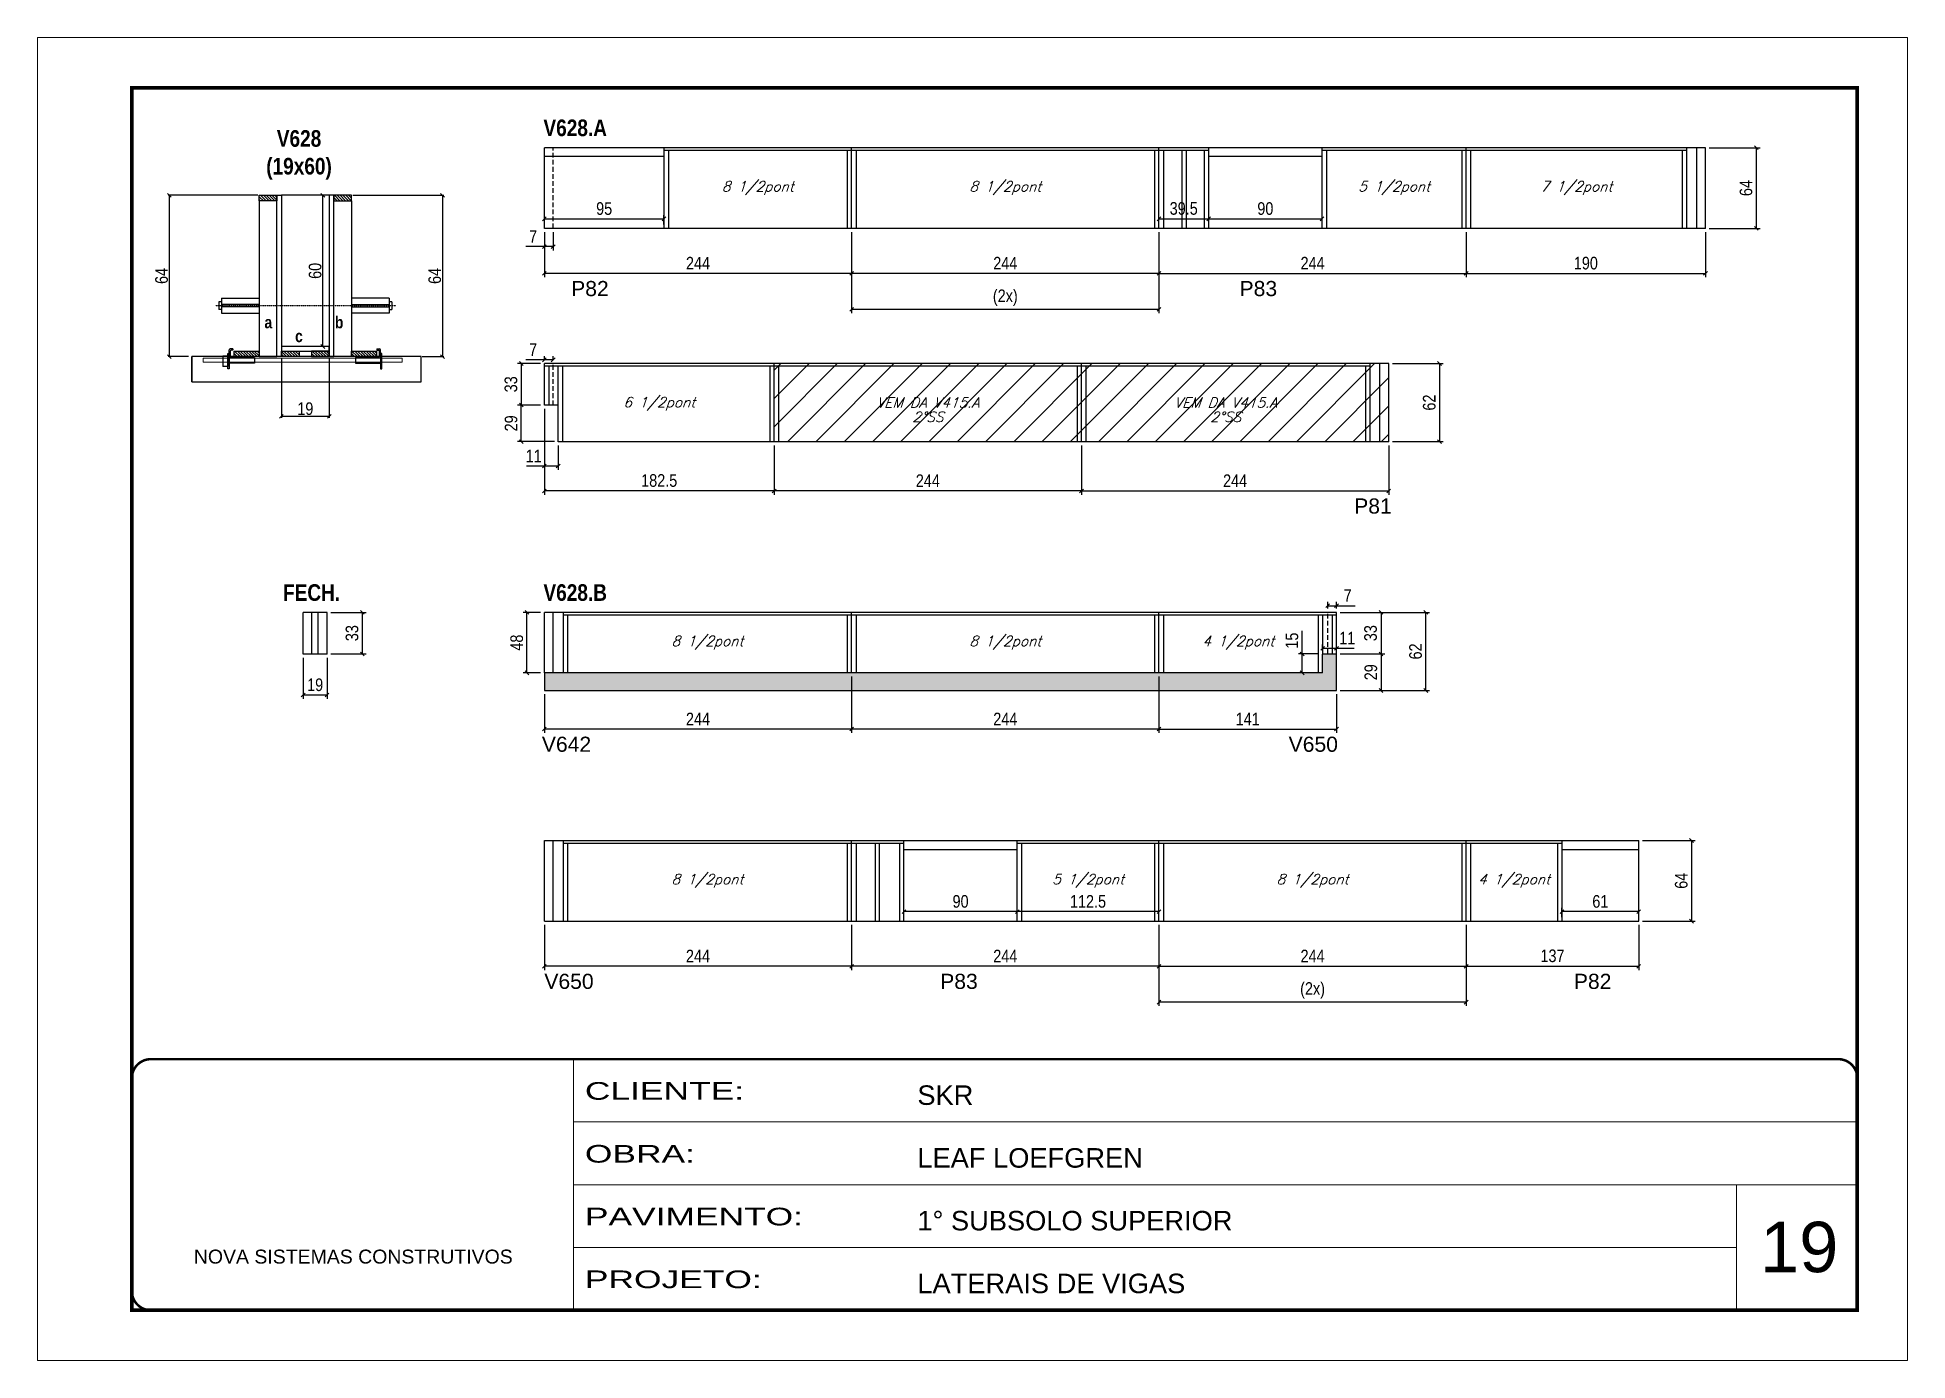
# Model space of a CAD drawing. Extents: x 3309 to 9590, y -2522 to 14608.
# Drawn here: x 6493 to 7978, y 8964 to 10014 of the extents above; entities that cross this region are included whole.
import ezdxf

# ---------------------------------------------------------------- set-up
doc = ezdxf.new("R2010")
doc.units = 0
for name, pattern in [('CONTINUO', [0]), ('DASHED', [0.75, 0.5, -0.25]), ('HIDDEN', [0.375, 0.25, -0.125])]:
    doc.linetypes.add(name, pattern=pattern)
for name, color, linetype in [('5', 5, 'Continuous'), ('barrote', 251, 'Continuous'), ('COTA', 241, 'Continuous'), ('detalhes', 4, 'Continuous'), ('NOMENCLATURA', 7, 'Continuous'), ('Painéis', 200, 'Continuous'), ('presilha', 1, 'Continuous'), ('SARR_2.2x10', 60, 'Continuous'), ('SARR_2.2x7', 40, 'Continuous'), ('SARR_3.5x7', 81, 'Continuous'), ('TENSOR', 3, 'Continuous'), ('texto', 7, 'Continuous')]:
    doc.layers.add(name, color=color, linetype=linetype)
for name, color, linetype, lineweight in [('CARIMBO', 255, 'Continuous', 9), ('CONCRETO', 251, 'Continuous', 25), ('Folhas', 255, 'Continuous', 9), ('Hachura', 251, 'Continuous', 9), ('SARRAFO DE PRESSAO', 251, 'DASHED', 9), ('SCO-___-LAJ', 2, 'Continuous', 0)]:
    doc.layers.add(name, color=color, linetype=linetype, lineweight=lineweight)
doc.styles.add('ARIAL', font='arial.ttf')
doc.styles.add('COTA TECNICA', font='techl___.ttf', dxfattribs={"height": 10})
doc.styles.add('COTA TECNICA 2X', font='techl___.ttf', dxfattribs={"height": 10})
doc.styles.add('Romans', font='romans.shx')
doc.styles.get("Standard").update_dxf_attribs({"font": 'arial.ttf'})
doc.styles.add('TECNICA', font='techb___.ttf', dxfattribs={"height": 10})
doc.styles.add('Tecnologia', font='')
doc.styles.get('Tecnologia').set_extended_font_data('Forgotten Futurist')
doc.dimstyles.new('PAINEL', dxfattribs={"dimtxt": 10, "dimasz": 3, "dimexe": 3, "dimexo": 3, "dimgap": 3, "dimtad": 1, "dimdec": 1, "dimzin": 12, "dimdsep": 46, "dimtxsty": 'COTA TECNICA', "dimblk1": 'OBLIQUE', "dimblk2": 'OBLIQUE', "dimsah": 1, "dimcen": 0.9, "dimclrd": 4, "dimclre": 4, "dimclrt": 240, "dimadec": 1, "dimazin": 3, "dimtfac": 1, "dimtdec": 1, "dimtmove": 0, "dimatfit": 3, "dimfxl": 1, "dimtolj": 1, "dimtzin": 12, "dimarcsym": 0})
doc.dimstyles.new('SECAO', dxfattribs={"dimscale": 0.333333, "dimtxt": 5, "dimasz": 9, "dimexe": 3, "dimexo": 3, "dimgap": 3, "dimtad": 1, "dimdec": 1, "dimlfac": 0.5, "dimzin": 12, "dimdsep": 46, "dimtxsty": 'COTA TECNICA 2X', "dimblk1": 'OBLIQUE', "dimblk2": 'OBLIQUE', "dimsah": 1, "dimcen": 0.9, "dimclrd": 4, "dimclre": 4, "dimclrt": 240, "dimadec": 1, "dimazin": 3, "dimtfac": 1, "dimtdec": 1, "dimtmove": 0, "dimatfit": 3, "dimfxl": 1, "dimtolj": 1, "dimtzin": 12, "dimarcsym": 0})
pattern_1 = [(135, (39922.1493, -113751.8887), (-1.122532015, -1.122532015), [])]

msp = doc.modelspace()

# ---------------------------------------------------------------- texts
at = {"layer": '5', "linetype": 'Continuous'}
for s, rotation, p in [('P82', 359.99996, (6916.68, 9808.28)), ('P83', 359.99996, (7447.43, 9808.28)), ('P81', 359.99996, (7538.44, 9635.71)), ('V642', 359.99996, (6893.43, 9446.65)), ('V650', 359.99996, (7486.39, 9446.65)), ('V650', 0.00004, (6895.39, 9258.5)), ('P83', 0.00004, (7209.72, 9258.5)), ('P82', 0.00004, (7712.88, 9258.5))]:
    msp.add_text(s, height=12, rotation=rotation, dxfattribs=at).set_placement(p)
at = {"layer": 'CARIMBO', "style": 'ARIAL'}
msp.add_text('19', height=40, dxfattribs=at).set_placement((7860.73, 9033.7))
at = {"layer": 'detalhes', "style": 'TECNICA'}
for s, p in [('a', (6673.14, 9782.72)), ('b', (6729.11, 9782.71)), ('c', (6697.5, 9771.75))]:
    msp.add_text(s, height=9.6, dxfattribs=at).set_placement(p)
at = {"layer": 'NOMENCLATURA', "style": 'TECNICA'}
for s, p in [('V628.A', (6894.68, 9935.21)), ('FECH.', (6687.9, 9566.45)), ('V628.B', (6894.68, 9566.45))]:
    msp.add_text(s, height=13.2, dxfattribs=at).set_placement(p)
at = {"layer": 'NOMENCLATURA', "insert": (6700.61, 9939.98), "char_height": 13.2, "attachment_point": 2, "style": 'TECNICA'}
msp.add_mtext_dynamic_manual_height_columns('V628\\P(19x60)', width=300.2766, gutter_width=1, heights=[0], dxfattribs=at)
at = {"layer": 'texto', "color": 2, "char_height": 8, "attachment_point": 5, "style": 'Romans'}
for s, insert in [('{\\Q19;\\C256;8 1/2pont}', (7064.9, 9894.03)), ('{\\Q19;\\C256;8 1/2pont}', (7261.4, 9894.03)), ('{\\Q19;\\C256;5 1/2pont}', (7570.15, 9894.03)), ('{\\Q19;\\C256;7 1/2pont}', (7714.9, 9894.03)), ('{\\Q19;\\C256;6 1/2pont}', (6986.65, 9722.76)), ('{\\Q19;\\C256;VEM DA V415.A}', (7199.9, 9723.76)), ('{\\Q19;\\C256;VEM DA V415.A}', (7436.41, 9723.76)), ('{\\Q19;\\C256;2°SS}', (7199.9, 9712.48)), ('{\\Q19;\\C256;2°SS}', (7436.41, 9712.48)), ('{\\Q19;\\C256;8 1/2pont}', (7024.9, 9533.26)), ('{\\Q19;\\C256;8 1/2pont}', (7261.4, 9533.26)), ('{\\Q19;\\C256;4 1/2pont}', (7446.4, 9533.26)), ('{\\Q19;\\C256;8 1/2pont}', (7024.9, 9344.25)), ('{\\Q19;\\C256;5 1/2pont}', (7327.15, 9344.25)), ('{\\Q19;\\C256;8 1/2pont}', (7505.4, 9344.25)), ('{\\Q19;\\C256;4 1/2pont}', (7665.4, 9344.25))]:
    msp.add_mtext(s, dxfattribs=dict(at, insert=insert))

# ---------------------------------------------------------------- blocks, each defined once
blk = doc.blocks.new('9999999999')
at = {"color": 30, "linetype": 'CONTINUO'}
for p, q in [((98564.6, 34230.2), (98564.6, 34429.4)), ((98564.6, 34379.6), (99584, 34379.6)), ((98564.6, 34329.8), (99488, 34329.8)), ((99584, 34329.8), (99488, 34329.8)), ((99488, 34329.8), (99488, 34230.2)), ((98564.6, 34280), (99488, 34280))]:
    blk.add_line(p, q, dxfattribs=at)
at = {"color": 30, "linetype": 'CONTINUO', "const_width": 2}
blk.add_lwpolyline([(99584, 34230.2), (99584, 34414.4, 0.414214), (99569, 34429.4), (98229, 34429.4, 0.414214), (98214, 34414.4), (98214, 34245.2, 0.414214), (98229, 34230.2), (99584, 34230.2)], format="xyb", dxfattribs=at)
at = {"layer": 'Folhas'}
blk.add_lwpolyline([(98139, 34190.2), (99624, 34190.2), (99624, 35240.2), (98139, 35240.2)], close=True, dxfattribs=at)
at = {"layer": 'Folhas', "color": 30, "const_width": 3}
blk.add_lwpolyline([(98214, 34230.2), (99584, 34230.2), (99584, 35200.2), (98214, 35200.2)], close=True, dxfattribs=at)
at = {"color": 7, "linetype": 'Continuous', "ltscale": 5, "style": 'ARIAL'}
for s, height, p in [('SKR', 15.48, (98837.7, 34393.1)), ('LEAF LOEFGREN', 15.483, (98837.7, 34343.3)), ('1° SUBSOLO SUPERIOR', 15.483, (98837.7, 34293.5)), ('NOVA SISTEMAS CONSTRUTIVOS', 11.059, (98263.2, 34267.2)), ('LATERAIS DE VIGAS', 15.483, (98837.7, 34243.7))]:
    blk.add_text(s, height=height, dxfattribs=at).set_placement(p)
at = {"layer": 'Folhas', "color": 7, "style": 'Tecnologia', "width": 1.5}
for s, p in [('CLIENTE:', (98573.7, 34397.2)), ('OBRA:', (98573.7, 34347.3)), ('PAVIMENTO:', (98573.7, 34297.5)), ('PROJETO:', (98573.7, 34247.7))]:
    blk.add_text(s, height=14, dxfattribs=at).set_placement(p)
blk = doc.blocks.new('_Oblique')
at = {"color": 0, "linetype": 'ByBlock', "lineweight": -2}
blk.add_line((-0.5, -0.5), (0.5, 0.5), dxfattribs=at)
blk = doc.blocks.new('*D462')
at = {"layer": 'COTA', "color": 4, "lineweight": -2, "transparency": 16777216}
for p, q in [((6686.6, 9759.3), (6686.6, 9711.8)), ((6724.6, 9759.3), (6724.6, 9711.8)), ((6724.6, 9712.8), (6686.6, 9712.8))]:
    blk.add_line(p, q, dxfattribs=at)
at = {"layer": 'Defpoints', "color": 0, "transparency": 16777216}
for p in [(6686.6, 9760.3), (6724.6, 9760.3), (6686.6, 9712.8)]:
    blk.add_point(p, dxfattribs=at)
at = {"layer": 'COTA', "color": 4, "lineweight": -2, "transparency": 16777216, "xscale": 3, "yscale": 3, "zscale": 3, "rotation": 180}
blk.add_blockref('_Oblique', (6686.6, 9712.8), dxfattribs=at)
at = {"layer": 'COTA', "color": 4, "lineweight": -2, "transparency": 16777216, "xscale": 3, "yscale": 3, "zscale": 3}
blk.add_blockref('_Oblique', (6724.6, 9712.8), dxfattribs=at)
at = {"layer": 'COTA', "color": 240, "transparency": 16777216, "insert": (6705.6, 9718.9), "char_height": 10, "attachment_point": 5, "style": 'COTA TECNICA 2X'}
blk.add_mtext('\\A1;19', dxfattribs=at)
blk = doc.blocks.new('PRESILHA METÁLICA 1')
at = {"layer": 'presilha'}
for p, q in [((0, 13), (6, 13)), ((0, 13), (0, 0)), ((6, 0), (0, 0)), ((6, 15.5), (7.5, 15.5)), ((6, -2.5), (6, 15.5)), ((6, 13), (6, 0)), ((7.5, 10.6), (7.5, 19.9)), ((7.5, 15.5), (7.5, -2.5)), ((37.5, 4.1), (7.5, 4.1)), ((12, 21), (8.6, 21)), ((9, 11.6), (9, 18.9)), ((12, 19.5), (9.6, 19.5)), ((37.5, 11), (9.6, 11)), ((12, 21), (12, 19.5)), ((37.5, 11), (37.5, 4.1)), ((7.5, -2.5), (6, -2.5))]:
    blk.add_line(p, q, dxfattribs=at)
for centre, radius, start, end in [((8.6, 19.9), 1.14, 90, 180), ((9.6, 18.9), 0.57, 90, 180), ((9.6, 11.6), 0.57, 180, 270)]:
    blk.add_arc(centre, radius, start, end, dxfattribs=at)
blk = doc.blocks.new('PRESILHA METÁLICA 2')
at = {"layer": 'presilha'}
for p, q in [((-5.2, 23.5), (-5.2, 22)), ((-5.2, 23.5), (-1.9, 23.5)), ((-0.8, 14.6), (-0.8, 22.4)), ((-30.8, 13.5), (-30.8, 6.6)), ((-30.8, 13.5), (-2.8, 13.5)), ((-30.8, 6.6), (-0.8, 6.6)), ((-5.2, 22), (-2.8, 22)), ((-2.2, 14.1), (-2.2, 21.4)), ((0.8, 18), (-0.8, 18)), ((-0.8, 18), (-0.8, 0)), ((-0.8, 0), (0.8, 0)), ((0.8, 0), (0.8, 18))]:
    blk.add_line(p, q, dxfattribs=at)
for centre, radius, start, end in [((-1.9, 22.4), 1.14, 0, 90), ((-2.8, 21.4), 0.57, 0, 90), ((-2.8, 14.1), 0.57, 270, 0)]:
    blk.add_arc(centre, radius, start, end, dxfattribs=at)
blk = doc.blocks.new('*D463')
at = {"layer": 'COTA', "color": 4, "lineweight": -2, "transparency": 16777216}
for p, q in [((6668, 9888.3), (6596.6, 9888.3)), ((6597.6, 9888.3), (6597.6, 9760.3)), ((6612.8, 9760.3), (6596.6, 9760.3))]:
    blk.add_line(p, q, dxfattribs=at)
at = {"layer": 'Defpoints', "color": 0, "transparency": 16777216}
for p in [(6669, 9888.3), (6597.6, 9760.3), (6613.8, 9760.3)]:
    blk.add_point(p, dxfattribs=at)
at = {"layer": 'COTA', "color": 4, "lineweight": -2, "transparency": 16777216, "xscale": 3, "yscale": 3, "zscale": 3}
for p, rotation in [((6597.6, 9888.3), 90), ((6597.6, 9760.3), 270)]:
    blk.add_blockref('_Oblique', p, dxfattribs=dict(at, rotation=rotation))
at = {"layer": 'COTA', "color": 240, "transparency": 16777216, "insert": (6591.5, 9824.3), "char_height": 10, "attachment_point": 5, "rotation": 90, "style": 'COTA TECNICA 2X'}
blk.add_mtext('\\A1;64', dxfattribs=at)
blk = doc.blocks.new('*D464')
at = {"layer": 'COTA', "color": 4, "lineweight": -2, "transparency": 16777216}
for p, q in [((6743.2, 9888.3), (6815.5, 9888.3)), ((6814.5, 9888.3), (6814.5, 9760.3)), ((6798.4, 9760.3), (6815.5, 9760.3))]:
    blk.add_line(p, q, dxfattribs=at)
at = {"layer": 'Defpoints', "color": 0, "transparency": 16777216}
for p in [(6742.2, 9888.3), (6797.4, 9760.3), (6814.5, 9760.3)]:
    blk.add_point(p, dxfattribs=at)
at = {"layer": 'COTA', "color": 4, "lineweight": -2, "transparency": 16777216, "xscale": 3, "yscale": 3, "zscale": 3}
for p, rotation in [((6814.5, 9888.3), 90), ((6814.5, 9760.3), 270)]:
    blk.add_blockref('_Oblique', p, dxfattribs=dict(at, rotation=rotation))
at = {"layer": 'COTA', "color": 240, "transparency": 16777216, "insert": (6808.4, 9824.3), "char_height": 10, "attachment_point": 5, "rotation": 90, "style": 'COTA TECNICA 2X'}
blk.add_mtext('\\A1;64', dxfattribs=at)
blk = doc.blocks.new('*D465')
at = {"layer": 'COTA', "color": 4, "lineweight": -2, "transparency": 16777216}
for p, q in [((6723.6, 9888.3), (6718.5, 9888.3)), ((6719.5, 9768.3), (6719.5, 9888.3)), ((6723.6, 9768.3), (6718.5, 9768.3))]:
    blk.add_line(p, q, dxfattribs=at)
at = {"layer": 'Defpoints', "color": 0, "transparency": 16777216}
for p in [(6719.5, 9888.3), (6724.6, 9888.3), (6724.6, 9768.3)]:
    blk.add_point(p, dxfattribs=at)
at = {"layer": 'COTA', "color": 4, "lineweight": -2, "transparency": 16777216, "xscale": 3, "yscale": 3, "zscale": 3}
for p, rotation in [((6719.5, 9888.3), 90), ((6719.5, 9768.3), 270)]:
    blk.add_blockref('_Oblique', p, dxfattribs=dict(at, rotation=rotation))
at = {"layer": 'COTA', "color": 240, "transparency": 16777216, "insert": (6713.4, 9828.3), "char_height": 10, "attachment_point": 5, "rotation": 90, "style": 'COTA TECNICA 2X'}
blk.add_mtext('\\A1;60', dxfattribs=at)
blk = doc.blocks.new('*D466')
at = {"layer": 'COTA', "color": 4, "linetype": 'ByBlock', "lineweight": -2, "transparency": 16777216}
for p, q in [((7139.4, 9859), (7139.4, 9823.3)), ((7383.4, 9859), (7383.4, 9823.3)), ((7383.4, 9826.3), (7139.4, 9826.3))]:
    blk.add_line(p, q, dxfattribs=at)
at = {"layer": 'Defpoints', "color": 0, "linetype": 'ByBlock', "transparency": 16777216}
for p in [(7139.4, 9862), (7383.4, 9862), (7139.4, 9826.3)]:
    blk.add_point(p, dxfattribs=at)
at = {"layer": 'COTA', "color": 4, "linetype": 'ByBlock', "lineweight": -2, "transparency": 16777216, "xscale": 3, "yscale": 3, "zscale": 3, "rotation": 180}
blk.add_blockref('_Oblique', (7139.4, 9826.3), dxfattribs=at)
at = {"layer": 'COTA', "color": 4, "linetype": 'ByBlock', "lineweight": -2, "transparency": 16777216, "xscale": 3, "yscale": 3, "zscale": 3}
blk.add_blockref('_Oblique', (7383.4, 9826.3), dxfattribs=at)
at = {"layer": 'COTA', "color": 240, "linetype": 'ByBlock', "transparency": 16777216, "insert": (7261.4, 9834.4), "char_height": 10, "attachment_point": 5, "style": 'COTA TECNICA'}
blk.add_mtext('\\A1;244', dxfattribs=at)
blk = doc.blocks.new('*D467')
at = {"layer": 'COTA', "color": 4, "linetype": 'ByBlock', "lineweight": -2, "transparency": 16777216}
for p, q in [((6895.4, 9859), (6895.4, 9823.3)), ((7139.4, 9859), (7139.4, 9823.3)), ((7139.4, 9826.3), (6895.4, 9826.3))]:
    blk.add_line(p, q, dxfattribs=at)
at = {"layer": 'Defpoints', "color": 0, "linetype": 'ByBlock', "transparency": 16777216}
for p in [(6895.4, 9862), (7139.4, 9862), (6895.4, 9826.3)]:
    blk.add_point(p, dxfattribs=at)
at = {"layer": 'COTA', "color": 4, "linetype": 'ByBlock', "lineweight": -2, "transparency": 16777216, "xscale": 3, "yscale": 3, "zscale": 3, "rotation": 180}
blk.add_blockref('_Oblique', (6895.4, 9826.3), dxfattribs=at)
at = {"layer": 'COTA', "color": 4, "linetype": 'ByBlock', "lineweight": -2, "transparency": 16777216, "xscale": 3, "yscale": 3, "zscale": 3}
blk.add_blockref('_Oblique', (7139.4, 9826.3), dxfattribs=at)
at = {"layer": 'COTA', "color": 240, "linetype": 'ByBlock', "transparency": 16777216, "insert": (7017.4, 9834.4), "char_height": 10, "attachment_point": 5, "style": 'COTA TECNICA'}
blk.add_mtext('\\A1;244', dxfattribs=at)
blk = doc.blocks.new('*D468')
at = {"layer": 'COTA', "color": 4, "lineweight": -2, "transparency": 16777216}
for p, q in [((7383.4, 9859), (7383.4, 9823.3)), ((7627.4, 9859), (7627.4, 9823.3)), ((7383.4, 9826.3), (7627.4, 9826.3))]:
    blk.add_line(p, q, dxfattribs=at)
at = {"layer": 'Defpoints', "color": 0, "transparency": 16777216}
for p in [(7383.4, 9862), (7627.4, 9862), (7627.4, 9826.3)]:
    blk.add_point(p, dxfattribs=at)
at = {"layer": 'COTA', "color": 4, "lineweight": -2, "transparency": 16777216, "xscale": 3, "yscale": 3, "zscale": 3, "rotation": 180}
blk.add_blockref('_Oblique', (7383.4, 9826.3), dxfattribs=at)
at = {"layer": 'COTA', "color": 4, "lineweight": -2, "transparency": 16777216, "xscale": 3, "yscale": 3, "zscale": 3}
blk.add_blockref('_Oblique', (7627.4, 9826.3), dxfattribs=at)
at = {"layer": 'COTA', "color": 240, "transparency": 16777216, "insert": (7505.4, 9834.4), "char_height": 10, "attachment_point": 5, "style": 'COTA TECNICA'}
blk.add_mtext('\\A1;244', dxfattribs=at)
blk = doc.blocks.new('*D469')
at = {"layer": 'COTA', "color": 4, "lineweight": -2, "transparency": 16777216}
for p, q in [((7139.4, 9859), (7139.4, 9794.8)), ((7383.4, 9859), (7383.4, 9794.8)), ((7139.4, 9797.8), (7383.4, 9797.8))]:
    blk.add_line(p, q, dxfattribs=at)
at = {"layer": 'Defpoints', "color": 0, "transparency": 16777216}
for p in [(7139.4, 9862), (7383.4, 9862), (7383.4, 9797.8)]:
    blk.add_point(p, dxfattribs=at)
at = {"layer": 'COTA', "color": 4, "lineweight": -2, "transparency": 16777216, "xscale": 3, "yscale": 3, "zscale": 3, "rotation": 180}
blk.add_blockref('_Oblique', (7139.4, 9797.8), dxfattribs=at)
at = {"layer": 'COTA', "color": 4, "lineweight": -2, "transparency": 16777216, "xscale": 3, "yscale": 3, "zscale": 3}
blk.add_blockref('_Oblique', (7383.4, 9797.8), dxfattribs=at)
at = {"layer": 'COTA', "color": 240, "transparency": 16777216, "insert": (7261.4, 9807), "char_height": 10, "attachment_point": 5, "style": 'COTA TECNICA'}
blk.add_mtext('\\A1;(2x)', dxfattribs=at)
blk = doc.blocks.new('*D470')
at = {"layer": 'COTA', "color": 4, "lineweight": -2, "transparency": 16777216}
for p, q in [((7820.4, 9926), (7860.7, 9926)), ((7857.7, 9926), (7857.7, 9862)), ((7820.4, 9862), (7860.7, 9862))]:
    blk.add_line(p, q, dxfattribs=at)
at = {"layer": 'Defpoints', "color": 0, "transparency": 16777216}
for p in [(7817.4, 9926), (7817.4, 9862), (7857.7, 9862)]:
    blk.add_point(p, dxfattribs=at)
at = {"layer": 'COTA', "color": 4, "lineweight": -2, "transparency": 16777216, "xscale": 3, "yscale": 3, "zscale": 3}
for p, rotation in [((7857.7, 9926), 90), ((7857.7, 9862), 270)]:
    blk.add_blockref('_Oblique', p, dxfattribs=dict(at, rotation=rotation))
at = {"layer": 'COTA', "color": 240, "transparency": 16777216, "insert": (7849.6, 9894), "char_height": 10, "attachment_point": 5, "rotation": 90, "style": 'COTA TECNICA'}
blk.add_mtext('\\A1;64', dxfattribs=at)
blk = doc.blocks.new('*D471')
at = {"layer": 'COTA', "color": 4, "lineweight": -2, "transparency": 16777216}
for p, q in [((7627.4, 9859), (7627.4, 9823.3)), ((7817.4, 9859), (7817.4, 9823.3)), ((7627.4, 9826.3), (7817.4, 9826.3))]:
    blk.add_line(p, q, dxfattribs=at)
at = {"layer": 'Defpoints', "color": 0, "transparency": 16777216}
for p in [(7627.4, 9862), (7817.4, 9862), (7817.4, 9826.3)]:
    blk.add_point(p, dxfattribs=at)
at = {"layer": 'COTA', "color": 4, "lineweight": -2, "transparency": 16777216, "xscale": 3, "yscale": 3, "zscale": 3, "rotation": 180}
blk.add_blockref('_Oblique', (7627.4, 9826.3), dxfattribs=at)
at = {"layer": 'COTA', "color": 4, "lineweight": -2, "transparency": 16777216, "xscale": 3, "yscale": 3, "zscale": 3}
blk.add_blockref('_Oblique', (7817.4, 9826.3), dxfattribs=at)
at = {"layer": 'COTA', "color": 240, "transparency": 16777216, "insert": (7722.4, 9834.4), "char_height": 10, "attachment_point": 5, "style": 'COTA TECNICA'}
blk.add_mtext('\\A1;190', dxfattribs=at)
blk = doc.blocks.new('*D472')
at = {"layer": 'COTA', "color": 4, "lineweight": -2, "transparency": 16777216}
for p, q in [((6895.4, 9847.6), (6880.7, 9847.6)), ((6895.4, 9859), (6895.4, 9844.6)), ((6902.4, 9847.6), (6895.4, 9847.6)), ((6902.4, 9859), (6902.4, 9844.6))]:
    blk.add_line(p, q, dxfattribs=at)
at = {"layer": 'Defpoints', "color": 0, "transparency": 16777216}
for p in [(6895.4, 9862), (6902.4, 9862), (6895.4, 9847.6)]:
    blk.add_point(p, dxfattribs=at)
at = {"layer": 'COTA', "color": 4, "lineweight": -2, "transparency": 16777216, "xscale": 3, "yscale": 3, "zscale": 3, "rotation": 180}
blk.add_blockref('_Oblique', (6895.4, 9847.6), dxfattribs=at)
at = {"layer": 'COTA', "color": 4, "lineweight": -2, "transparency": 16777216, "xscale": 3, "yscale": 3, "zscale": 3}
blk.add_blockref('_Oblique', (6902.4, 9847.6), dxfattribs=at)
at = {"layer": 'COTA', "color": 240, "transparency": 16777216, "insert": (6886.5, 9855.6), "char_height": 10, "attachment_point": 5, "style": 'COTA TECNICA'}
blk.add_mtext('\\A1;7', dxfattribs=at)
blk = doc.blocks.new('*D473')
at = {"layer": 'COTA', "color": 4, "lineweight": -2, "transparency": 16777216}
for p, q in [((6895.4, 9865), (6895.4, 9872.6)), ((6895.4, 9869.6), (6990.4, 9869.6)), ((6990.4, 9865), (6990.4, 9872.6))]:
    blk.add_line(p, q, dxfattribs=at)
at = {"layer": 'Defpoints', "color": 0, "transparency": 16777216}
for p in [(6895.4, 9862), (6990.4, 9869.6), (6990.4, 9862)]:
    blk.add_point(p, dxfattribs=at)
at = {"layer": 'COTA', "color": 4, "lineweight": -2, "transparency": 16777216, "xscale": 3, "yscale": 3, "zscale": 3, "rotation": 180}
blk.add_blockref('_Oblique', (6895.4, 9869.6), dxfattribs=at)
at = {"layer": 'COTA', "color": 4, "lineweight": -2, "transparency": 16777216, "xscale": 3, "yscale": 3, "zscale": 3}
blk.add_blockref('_Oblique', (6990.4, 9869.6), dxfattribs=at)
at = {"layer": 'COTA', "color": 240, "transparency": 16777216, "insert": (6942.9, 9877.7), "char_height": 10, "attachment_point": 5, "style": 'COTA TECNICA'}
blk.add_mtext('\\A1;95', dxfattribs=at)
blk = doc.blocks.new('*D474')
at = {"layer": 'COTA', "color": 4, "lineweight": -2, "transparency": 16777216}
for p, q in [((7383.4, 9865), (7383.4, 9872.6)), ((7383.4, 9869.6), (7422.9, 9869.6)), ((7422.9, 9865), (7422.9, 9872.6))]:
    blk.add_line(p, q, dxfattribs=at)
at = {"layer": 'Defpoints', "color": 0, "transparency": 16777216}
for p in [(7383.4, 9862), (7422.9, 9869.6), (7422.9, 9862)]:
    blk.add_point(p, dxfattribs=at)
at = {"layer": 'COTA', "color": 4, "lineweight": -2, "transparency": 16777216, "xscale": 3, "yscale": 3, "zscale": 3, "rotation": 180}
blk.add_blockref('_Oblique', (7383.4, 9869.6), dxfattribs=at)
at = {"layer": 'COTA', "color": 4, "lineweight": -2, "transparency": 16777216, "xscale": 3, "yscale": 3, "zscale": 3}
blk.add_blockref('_Oblique', (7422.9, 9869.6), dxfattribs=at)
at = {"layer": 'COTA', "color": 240, "transparency": 16777216, "insert": (7403.1, 9877.8), "char_height": 10, "attachment_point": 5, "style": 'COTA TECNICA'}
blk.add_mtext('\\A1;39.5', dxfattribs=at)
blk = doc.blocks.new('*D475')
at = {"layer": 'COTA', "color": 4, "lineweight": -2, "transparency": 16777216}
for p, q in [((7422.9, 9865), (7422.9, 9872.6)), ((7422.9, 9869.6), (7512.9, 9869.6)), ((7512.9, 9865), (7512.9, 9872.6))]:
    blk.add_line(p, q, dxfattribs=at)
at = {"layer": 'Defpoints', "color": 0, "transparency": 16777216}
for p in [(7422.9, 9862), (7512.9, 9869.6), (7512.9, 9862)]:
    blk.add_point(p, dxfattribs=at)
at = {"layer": 'COTA', "color": 4, "lineweight": -2, "transparency": 16777216, "xscale": 3, "yscale": 3, "zscale": 3, "rotation": 180}
blk.add_blockref('_Oblique', (7422.9, 9869.6), dxfattribs=at)
at = {"layer": 'COTA', "color": 4, "lineweight": -2, "transparency": 16777216, "xscale": 3, "yscale": 3, "zscale": 3}
blk.add_blockref('_Oblique', (7512.9, 9869.6), dxfattribs=at)
at = {"layer": 'COTA', "color": 240, "transparency": 16777216, "insert": (7467.9, 9877.7), "char_height": 10, "attachment_point": 5, "style": 'COTA TECNICA'}
blk.add_mtext('\\A1;90', dxfattribs=at)
blk = doc.blocks.new('*D476')
at = {"layer": 'COTA', "color": 4, "linetype": 'ByBlock', "lineweight": -2, "transparency": 16777216}
for p, q in [((7077.9, 9689.8), (7077.9, 9650.7)), ((7321.9, 9689.8), (7321.9, 9650.7)), ((7321.9, 9653.7), (7077.9, 9653.7))]:
    blk.add_line(p, q, dxfattribs=at)
at = {"layer": 'Defpoints', "color": 0, "linetype": 'ByBlock', "transparency": 16777216}
for p in [(7077.9, 9692.8), (7321.9, 9692.8), (7077.9, 9653.7)]:
    blk.add_point(p, dxfattribs=at)
at = {"layer": 'COTA', "color": 4, "linetype": 'ByBlock', "lineweight": -2, "transparency": 16777216, "xscale": 3, "yscale": 3, "zscale": 3, "rotation": 180}
blk.add_blockref('_Oblique', (7077.9, 9653.7), dxfattribs=at)
at = {"layer": 'COTA', "color": 4, "linetype": 'ByBlock', "lineweight": -2, "transparency": 16777216, "xscale": 3, "yscale": 3, "zscale": 3}
blk.add_blockref('_Oblique', (7321.9, 9653.7), dxfattribs=at)
at = {"layer": 'COTA', "color": 240, "linetype": 'ByBlock', "transparency": 16777216, "insert": (7199.9, 9661.8), "char_height": 10, "attachment_point": 5, "style": 'COTA TECNICA'}
blk.add_mtext('\\A1;244', dxfattribs=at)
blk = doc.blocks.new('*D477')
at = {"layer": 'COTA', "color": 4, "linetype": 'ByBlock', "lineweight": -2, "transparency": 16777216}
for p, q in [((6895.4, 9718.8), (6895.4, 9650.7)), ((7077.9, 9689.8), (7077.9, 9650.7)), ((7077.9, 9653.7), (6895.4, 9653.7))]:
    blk.add_line(p, q, dxfattribs=at)
at = {"layer": 'Defpoints', "color": 0, "linetype": 'ByBlock', "transparency": 16777216}
for p in [(6895.4, 9721.8), (7077.9, 9692.8), (6895.4, 9653.7)]:
    blk.add_point(p, dxfattribs=at)
at = {"layer": 'COTA', "color": 4, "linetype": 'ByBlock', "lineweight": -2, "transparency": 16777216, "xscale": 3, "yscale": 3, "zscale": 3, "rotation": 180}
blk.add_blockref('_Oblique', (6895.4, 9653.7), dxfattribs=at)
at = {"layer": 'COTA', "color": 4, "linetype": 'ByBlock', "lineweight": -2, "transparency": 16777216, "xscale": 3, "yscale": 3, "zscale": 3}
blk.add_blockref('_Oblique', (7077.9, 9653.7), dxfattribs=at)
at = {"layer": 'COTA', "color": 240, "linetype": 'ByBlock', "transparency": 16777216, "insert": (6986.6, 9661.9), "char_height": 10, "attachment_point": 5, "style": 'COTA TECNICA'}
blk.add_mtext('\\A1;182.5', dxfattribs=at)
blk = doc.blocks.new('*D478')
at = {"layer": 'COTA', "color": 4, "lineweight": -2, "transparency": 16777216}
for p, q in [((7321.9, 9689.8), (7321.9, 9650.7)), ((7565.9, 9689.8), (7565.9, 9650.7)), ((7321.9, 9653.7), (7565.9, 9653.7))]:
    blk.add_line(p, q, dxfattribs=at)
at = {"layer": 'Defpoints', "color": 0, "transparency": 16777216}
for p in [(7321.9, 9692.8), (7565.9, 9692.8), (7565.9, 9653.7)]:
    blk.add_point(p, dxfattribs=at)
at = {"layer": 'COTA', "color": 4, "lineweight": -2, "transparency": 16777216, "xscale": 3, "yscale": 3, "zscale": 3, "rotation": 180}
blk.add_blockref('_Oblique', (7321.9, 9653.7), dxfattribs=at)
at = {"layer": 'COTA', "color": 4, "lineweight": -2, "transparency": 16777216, "xscale": 3, "yscale": 3, "zscale": 3}
blk.add_blockref('_Oblique', (7565.9, 9653.7), dxfattribs=at)
at = {"layer": 'COTA', "color": 240, "transparency": 16777216, "insert": (7443.9, 9661.8), "char_height": 10, "attachment_point": 5, "style": 'COTA TECNICA'}
blk.add_mtext('\\A1;244', dxfattribs=at)
blk = doc.blocks.new('*D479')
at = {"layer": 'COTA', "color": 4, "lineweight": -2, "transparency": 16777216}
for p, q in [((7568.9, 9754.8), (7609.2, 9754.8)), ((7606.2, 9754.8), (7606.2, 9692.8)), ((7568.9, 9692.8), (7609.2, 9692.8))]:
    blk.add_line(p, q, dxfattribs=at)
at = {"layer": 'Defpoints', "color": 0, "transparency": 16777216}
for p in [(7565.9, 9754.8), (7565.9, 9692.8), (7606.2, 9692.8)]:
    blk.add_point(p, dxfattribs=at)
at = {"layer": 'COTA', "color": 4, "lineweight": -2, "transparency": 16777216, "xscale": 3, "yscale": 3, "zscale": 3}
for p, rotation in [((7606.2, 9754.8), 90), ((7606.2, 9692.8), 270)]:
    blk.add_blockref('_Oblique', p, dxfattribs=dict(at, rotation=rotation))
at = {"layer": 'COTA', "color": 240, "transparency": 16777216, "insert": (7598.1, 9723.8), "char_height": 10, "attachment_point": 5, "rotation": 90, "style": 'COTA TECNICA'}
blk.add_mtext('\\A1;62', dxfattribs=at)
blk = doc.blocks.new('*D480')
at = {"layer": 'COTA', "color": 4, "lineweight": -2, "transparency": 16777216}
for p, q in [((6892.4, 9754.8), (6874.1, 9754.8)), ((6877.1, 9754.8), (6877.1, 9721.8)), ((6892.4, 9721.8), (6874.1, 9721.8))]:
    blk.add_line(p, q, dxfattribs=at)
at = {"layer": 'Defpoints', "color": 0, "transparency": 16777216}
for p in [(6895.4, 9754.8), (6877.1, 9721.8), (6895.4, 9721.8)]:
    blk.add_point(p, dxfattribs=at)
at = {"layer": 'COTA', "color": 4, "lineweight": -2, "transparency": 16777216, "xscale": 3, "yscale": 3, "zscale": 3}
for p, rotation in [((6877.1, 9754.8), 90), ((6877.1, 9721.8), 270)]:
    blk.add_blockref('_Oblique', p, dxfattribs=dict(at, rotation=rotation))
at = {"layer": 'COTA', "color": 240, "transparency": 16777216, "insert": (6868.9, 9738.3), "char_height": 10, "attachment_point": 5, "rotation": 90, "style": 'COTA TECNICA'}
blk.add_mtext('\\A1;33', dxfattribs=at)
blk = doc.blocks.new('*D481')
at = {"layer": 'COTA', "color": 4, "lineweight": -2, "transparency": 16777216}
for p, q in [((6892.4, 9721.8), (6874.1, 9721.8)), ((6877.1, 9692.8), (6877.1, 9721.8)), ((6903.4, 9692.8), (6874.1, 9692.8))]:
    blk.add_line(p, q, dxfattribs=at)
at = {"layer": 'Defpoints', "color": 0, "transparency": 16777216}
for p in [(6877.1, 9721.8), (6895.4, 9721.8), (6906.4, 9692.8)]:
    blk.add_point(p, dxfattribs=at)
at = {"layer": 'COTA', "color": 4, "lineweight": -2, "transparency": 16777216, "xscale": 3, "yscale": 3, "zscale": 3}
for p, rotation in [((6877.1, 9721.8), 90), ((6877.1, 9692.8), 270)]:
    blk.add_blockref('_Oblique', p, dxfattribs=dict(at, rotation=rotation))
at = {"layer": 'COTA', "color": 240, "transparency": 16777216, "insert": (6869, 9707.3), "char_height": 10, "attachment_point": 5, "rotation": 90, "style": 'COTA TECNICA'}
blk.add_mtext('\\A1;29', dxfattribs=at)
blk = doc.blocks.new('*D482')
at = {"layer": 'COTA', "color": 4, "linetype": 'ByBlock', "lineweight": -2, "transparency": 16777216}
for p, q in [((7139.4, 9506.3), (7139.4, 9461.7)), ((7383.4, 9506.3), (7383.4, 9461.7)), ((7383.4, 9464.7), (7139.4, 9464.7))]:
    blk.add_line(p, q, dxfattribs=at)
at = {"layer": 'Defpoints', "color": 0, "linetype": 'ByBlock', "transparency": 16777216}
for p in [(7139.4, 9509.3), (7383.4, 9509.3), (7139.4, 9464.7)]:
    blk.add_point(p, dxfattribs=at)
at = {"layer": 'COTA', "color": 4, "linetype": 'ByBlock', "lineweight": -2, "transparency": 16777216, "xscale": 3, "yscale": 3, "zscale": 3, "rotation": 180}
blk.add_blockref('_Oblique', (7139.4, 9464.7), dxfattribs=at)
at = {"layer": 'COTA', "color": 4, "linetype": 'ByBlock', "lineweight": -2, "transparency": 16777216, "xscale": 3, "yscale": 3, "zscale": 3}
blk.add_blockref('_Oblique', (7383.4, 9464.7), dxfattribs=at)
at = {"layer": 'COTA', "color": 240, "linetype": 'ByBlock', "transparency": 16777216, "insert": (7261.4, 9472.7), "char_height": 10, "attachment_point": 5, "style": 'COTA TECNICA'}
blk.add_mtext('\\A1;244', dxfattribs=at)
blk = doc.blocks.new('*D483')
at = {"layer": 'COTA', "color": 4, "linetype": 'ByBlock', "lineweight": -2, "transparency": 16777216}
for p, q in [((7139.4, 9506.3), (7139.4, 9461.7)), ((6895.4, 9492.3), (6895.4, 9461.7)), ((7139.4, 9464.7), (6895.4, 9464.7))]:
    blk.add_line(p, q, dxfattribs=at)
at = {"layer": 'Defpoints', "color": 0, "linetype": 'ByBlock', "transparency": 16777216}
for p in [(7139.4, 9509.3), (6895.4, 9495.3), (6895.4, 9464.7)]:
    blk.add_point(p, dxfattribs=at)
at = {"layer": 'COTA', "color": 4, "linetype": 'ByBlock', "lineweight": -2, "transparency": 16777216, "xscale": 3, "yscale": 3, "zscale": 3, "rotation": 180}
blk.add_blockref('_Oblique', (6895.4, 9464.7), dxfattribs=at)
at = {"layer": 'COTA', "color": 4, "linetype": 'ByBlock', "lineweight": -2, "transparency": 16777216, "xscale": 3, "yscale": 3, "zscale": 3}
blk.add_blockref('_Oblique', (7139.4, 9464.7), dxfattribs=at)
at = {"layer": 'COTA', "color": 240, "linetype": 'ByBlock', "transparency": 16777216, "insert": (7017.4, 9472.7), "char_height": 10, "attachment_point": 5, "style": 'COTA TECNICA'}
blk.add_mtext('\\A1;244', dxfattribs=at)
blk = doc.blocks.new('*D484')
at = {"layer": 'COTA', "color": 4, "lineweight": -2, "transparency": 16777216}
for p, q in [((7383.4, 9506.3), (7383.4, 9461.7)), ((7524.4, 9492.3), (7524.4, 9461.7)), ((7383.4, 9464.7), (7524.4, 9464.7))]:
    blk.add_line(p, q, dxfattribs=at)
at = {"layer": 'Defpoints', "color": 0, "transparency": 16777216}
for p in [(7383.4, 9509.3), (7524.4, 9495.3), (7524.4, 9464.7)]:
    blk.add_point(p, dxfattribs=at)
at = {"layer": 'COTA', "color": 4, "lineweight": -2, "transparency": 16777216, "xscale": 3, "yscale": 3, "zscale": 3, "rotation": 180}
blk.add_blockref('_Oblique', (7383.4, 9464.7), dxfattribs=at)
at = {"layer": 'COTA', "color": 4, "lineweight": -2, "transparency": 16777216, "xscale": 3, "yscale": 3, "zscale": 3}
blk.add_blockref('_Oblique', (7524.4, 9464.7), dxfattribs=at)
at = {"layer": 'COTA', "color": 240, "transparency": 16777216, "insert": (7453.9, 9472.7), "char_height": 10, "attachment_point": 5, "style": 'COTA TECNICA'}
blk.add_mtext('\\A1;141', dxfattribs=at)
blk = doc.blocks.new('*D485')
at = {"layer": 'COTA', "color": 4, "lineweight": -2, "transparency": 16777216}
for p, q in [((7527.4, 9557.3), (7562.8, 9557.3)), ((7559.8, 9557.3), (7559.8, 9524.3)), ((7527.4, 9524.3), (7562.8, 9524.3))]:
    blk.add_line(p, q, dxfattribs=at)
at = {"layer": 'Defpoints', "color": 0, "transparency": 16777216}
for p in [(7524.4, 9557.3), (7524.4, 9524.3), (7559.8, 9524.3)]:
    blk.add_point(p, dxfattribs=at)
at = {"layer": 'COTA', "color": 4, "lineweight": -2, "transparency": 16777216, "xscale": 3, "yscale": 3, "zscale": 3}
for p, rotation in [((7559.8, 9557.3), 90), ((7559.8, 9524.3), 270)]:
    blk.add_blockref('_Oblique', p, dxfattribs=dict(at, rotation=rotation))
at = {"layer": 'COTA', "color": 240, "transparency": 16777216, "insert": (7551.5, 9540.8), "char_height": 10, "attachment_point": 5, "rotation": 90, "style": 'COTA TECNICA'}
blk.add_mtext('\\A1;33', dxfattribs=at)
blk = doc.blocks.new('*D486')
at = {"layer": 'COTA', "color": 4, "lineweight": -2, "transparency": 16777216}
for p, q in [((7527.4, 9524.3), (7562.8, 9524.3)), ((7559.8, 9524.3), (7559.8, 9495.3)), ((7527.4, 9495.3), (7562.8, 9495.3))]:
    blk.add_line(p, q, dxfattribs=at)
at = {"layer": 'Defpoints', "color": 0, "transparency": 16777216}
for p in [(7524.4, 9524.3), (7524.4, 9495.3), (7559.8, 9495.3)]:
    blk.add_point(p, dxfattribs=at)
at = {"layer": 'COTA', "color": 4, "lineweight": -2, "transparency": 16777216, "xscale": 3, "yscale": 3, "zscale": 3}
for p, rotation in [((7559.8, 9524.3), 90), ((7559.8, 9495.3), 270)]:
    blk.add_blockref('_Oblique', p, dxfattribs=dict(at, rotation=rotation))
at = {"layer": 'COTA', "color": 240, "transparency": 16777216, "insert": (7551.7, 9509.8), "char_height": 10, "attachment_point": 5, "rotation": 90, "style": 'COTA TECNICA'}
blk.add_mtext('\\A1;29', dxfattribs=at)
blk = doc.blocks.new('*D487')
at = {"layer": 'COTA', "color": 4, "lineweight": -2, "transparency": 16777216}
for p, q in [((7527.4, 9557.3), (7598.3, 9557.3)), ((7595.3, 9495.3), (7595.3, 9557.3)), ((7527.4, 9495.3), (7598.3, 9495.3))]:
    blk.add_line(p, q, dxfattribs=at)
at = {"layer": 'Defpoints', "color": 0, "transparency": 16777216}
for p in [(7524.4, 9557.3), (7595.3, 9557.3), (7524.4, 9495.3)]:
    blk.add_point(p, dxfattribs=at)
at = {"layer": 'COTA', "color": 4, "lineweight": -2, "transparency": 16777216, "xscale": 3, "yscale": 3, "zscale": 3}
for p, rotation in [((7595.3, 9557.3), 90), ((7595.3, 9495.3), 270)]:
    blk.add_blockref('_Oblique', p, dxfattribs=dict(at, rotation=rotation))
at = {"layer": 'COTA', "color": 240, "transparency": 16777216, "insert": (7587.2, 9526.3), "char_height": 10, "attachment_point": 5, "rotation": 90, "style": 'COTA TECNICA'}
blk.add_mtext('\\A1;62', dxfattribs=at)
blk = doc.blocks.new('*D488')
at = {"layer": 'COTA', "color": 4, "lineweight": -2, "transparency": 16777216}
for p, q in [((6895.4, 9757.7), (6880.7, 9757.7)), ((6895.4, 9757.8), (6895.4, 9760.7)), ((6902.4, 9757.7), (6895.4, 9757.7)), ((6902.4, 9757.8), (6902.4, 9760.7))]:
    blk.add_line(p, q, dxfattribs=at)
at = {"layer": 'Defpoints', "color": 0, "transparency": 16777216}
for p in [(6895.4, 9757.7), (6895.4, 9754.8), (6902.4, 9754.8)]:
    blk.add_point(p, dxfattribs=at)
at = {"layer": 'COTA', "color": 4, "lineweight": -2, "transparency": 16777216, "xscale": 3, "yscale": 3, "zscale": 3, "rotation": 180}
blk.add_blockref('_Oblique', (6895.4, 9757.7), dxfattribs=at)
at = {"layer": 'COTA', "color": 4, "lineweight": -2, "transparency": 16777216, "xscale": 3, "yscale": 3, "zscale": 3}
blk.add_blockref('_Oblique', (6902.4, 9757.7), dxfattribs=at)
at = {"layer": 'COTA', "color": 240, "transparency": 16777216, "insert": (6886.5, 9765.8), "char_height": 10, "attachment_point": 5, "style": 'COTA TECNICA'}
blk.add_mtext('\\A1;7', dxfattribs=at)
blk = doc.blocks.new('*D489')
at = {"layer": 'COTA', "color": 4, "lineweight": -2, "transparency": 16777216}
for p, q in [((6895.4, 9718.8), (6895.4, 9670.4)), ((6906.4, 9689.8), (6906.4, 9670.4)), ((6895.4, 9673.4), (6881.3, 9673.4)), ((6906.4, 9673.4), (6895.4, 9673.4))]:
    blk.add_line(p, q, dxfattribs=at)
at = {"layer": 'Defpoints', "color": 0, "transparency": 16777216}
for p in [(6895.4, 9721.8), (6906.4, 9692.8), (6895.4, 9673.4)]:
    blk.add_point(p, dxfattribs=at)
at = {"layer": 'COTA', "color": 4, "lineweight": -2, "transparency": 16777216, "xscale": 3, "yscale": 3, "zscale": 3, "rotation": 180}
blk.add_blockref('_Oblique', (6895.4, 9673.4), dxfattribs=at)
at = {"layer": 'COTA', "color": 4, "lineweight": -2, "transparency": 16777216, "xscale": 3, "yscale": 3, "zscale": 3}
blk.add_blockref('_Oblique', (6906.4, 9673.4), dxfattribs=at)
at = {"layer": 'COTA', "color": 240, "transparency": 16777216, "insert": (6886.9, 9681.4), "char_height": 10, "attachment_point": 5, "style": 'COTA TECNICA'}
blk.add_mtext('\\A1;11', dxfattribs=at)
blk = doc.blocks.new('*D490')
at = {"layer": 'COTA', "color": 4, "lineweight": -2, "transparency": 16777216}
for p, q in [((7517.4, 9560.3), (7517.4, 9565.6)), ((7524.4, 9560.3), (7524.4, 9565.6)), ((7517.4, 9562.6), (7524.4, 9562.6)), ((7524.4, 9562.6), (7539.1, 9562.6))]:
    blk.add_line(p, q, dxfattribs=at)
at = {"layer": 'Defpoints', "color": 0, "transparency": 16777216}
for p in [(7517.4, 9557.3), (7524.4, 9562.6), (7524.4, 9557.3)]:
    blk.add_point(p, dxfattribs=at)
at = {"layer": 'COTA', "color": 4, "lineweight": -2, "transparency": 16777216, "xscale": 3, "yscale": 3, "zscale": 3, "rotation": 180}
blk.add_blockref('_Oblique', (7517.4, 9562.6), dxfattribs=at)
at = {"layer": 'COTA', "color": 4, "lineweight": -2, "transparency": 16777216, "xscale": 3, "yscale": 3, "zscale": 3}
blk.add_blockref('_Oblique', (7524.4, 9562.6), dxfattribs=at)
at = {"layer": 'COTA', "color": 240, "transparency": 16777216, "insert": (7533.3, 9570.7), "char_height": 10, "attachment_point": 5, "style": 'COTA TECNICA'}
blk.add_mtext('\\A1;7', dxfattribs=at)
blk = doc.blocks.new('*D491')
at = {"layer": 'COTA', "color": 4, "lineweight": -2, "transparency": 16777216}
for p, q in [((7497.1, 9524.3), (7497.1, 9542.6)), ((7510.4, 9524.3), (7494.1, 9524.3)), ((7497.1, 9509.3), (7497.1, 9524.3)), ((7510.4, 9509.3), (7494.1, 9509.3))]:
    blk.add_line(p, q, dxfattribs=at)
at = {"layer": 'Defpoints', "color": 0, "transparency": 16777216}
for p in [(7497.1, 9524.3), (7513.4, 9524.3), (7513.4, 9509.3)]:
    blk.add_point(p, dxfattribs=at)
at = {"layer": 'COTA', "color": 4, "lineweight": -2, "transparency": 16777216, "xscale": 3, "yscale": 3, "zscale": 3}
for p, rotation in [((7497.1, 9524.3), 90), ((7497.1, 9509.3), 270)]:
    blk.add_blockref('_Oblique', p, dxfattribs=dict(at, rotation=rotation))
at = {"layer": 'COTA', "color": 240, "transparency": 16777216, "insert": (7489, 9534.9), "char_height": 10, "attachment_point": 5, "rotation": 90, "style": 'COTA TECNICA'}
blk.add_mtext('\\A1;15', dxfattribs=at)
blk = doc.blocks.new('*D492')
at = {"layer": 'COTA', "color": 4, "lineweight": -2, "transparency": 16777216}
for p, q in [((7513.4, 9527.3), (7513.4, 9531.8)), ((7513.4, 9528.8), (7524.4, 9528.8)), ((7524.4, 9527.3), (7524.4, 9531.8)), ((7524.4, 9528.8), (7538.5, 9528.8))]:
    blk.add_line(p, q, dxfattribs=at)
at = {"layer": 'Defpoints', "color": 0, "transparency": 16777216}
for p in [(7513.4, 9524.3), (7524.4, 9528.8), (7524.4, 9524.3)]:
    blk.add_point(p, dxfattribs=at)
at = {"layer": 'COTA', "color": 4, "lineweight": -2, "transparency": 16777216, "xscale": 3, "yscale": 3, "zscale": 3, "rotation": 180}
blk.add_blockref('_Oblique', (7513.4, 9528.8), dxfattribs=at)
at = {"layer": 'COTA', "color": 4, "lineweight": -2, "transparency": 16777216, "xscale": 3, "yscale": 3, "zscale": 3}
blk.add_blockref('_Oblique', (7524.4, 9528.8), dxfattribs=at)
at = {"layer": 'COTA', "color": 240, "transparency": 16777216, "insert": (7532.9, 9536.9), "char_height": 10, "attachment_point": 5, "style": 'COTA TECNICA'}
blk.add_mtext('\\A1;11', dxfattribs=at)
blk = doc.blocks.new('*D493')
at = {"layer": 'COTA', "color": 4, "linetype": 'ByBlock', "lineweight": -2, "transparency": 16777216}
for p, q in [((7383.4, 9309.3), (7383.4, 9273.5)), ((7627.4, 9309.3), (7627.4, 9273.5)), ((7383.4, 9276.5), (7627.4, 9276.5))]:
    blk.add_line(p, q, dxfattribs=at)
at = {"layer": 'Defpoints', "color": 0, "linetype": 'ByBlock', "transparency": 16777216}
for p in [(7383.4, 9312.3), (7627.4, 9312.3), (7627.4, 9276.5)]:
    blk.add_point(p, dxfattribs=at)
at = {"layer": 'COTA', "color": 4, "linetype": 'ByBlock', "lineweight": -2, "transparency": 16777216, "xscale": 3, "yscale": 3, "zscale": 3, "rotation": 180}
blk.add_blockref('_Oblique', (7383.4, 9276.5), dxfattribs=at)
at = {"layer": 'COTA', "color": 4, "linetype": 'ByBlock', "lineweight": -2, "transparency": 16777216, "xscale": 3, "yscale": 3, "zscale": 3}
blk.add_blockref('_Oblique', (7627.4, 9276.5), dxfattribs=at)
at = {"layer": 'COTA', "color": 240, "linetype": 'ByBlock', "transparency": 16777216, "insert": (7505.4, 9284.6), "char_height": 10, "attachment_point": 5, "style": 'COTA TECNICA'}
blk.add_mtext('\\A1;244', dxfattribs=at)
blk = doc.blocks.new('*D494')
at = {"layer": 'COTA', "color": 4, "linetype": 'ByBlock', "lineweight": -2, "transparency": 16777216}
for p, q in [((7627.4, 9309.3), (7627.4, 9273.5)), ((7764.4, 9309.3), (7764.4, 9273.5)), ((7627.4, 9276.5), (7764.4, 9276.5))]:
    blk.add_line(p, q, dxfattribs=at)
at = {"layer": 'Defpoints', "color": 0, "linetype": 'ByBlock', "transparency": 16777216}
for p in [(7627.4, 9312.3), (7764.4, 9312.3), (7764.4, 9276.5)]:
    blk.add_point(p, dxfattribs=at)
at = {"layer": 'COTA', "color": 4, "linetype": 'ByBlock', "lineweight": -2, "transparency": 16777216, "xscale": 3, "yscale": 3, "zscale": 3, "rotation": 180}
blk.add_blockref('_Oblique', (7627.4, 9276.5), dxfattribs=at)
at = {"layer": 'COTA', "color": 4, "linetype": 'ByBlock', "lineweight": -2, "transparency": 16777216, "xscale": 3, "yscale": 3, "zscale": 3}
blk.add_blockref('_Oblique', (7764.4, 9276.5), dxfattribs=at)
at = {"layer": 'COTA', "color": 240, "linetype": 'ByBlock', "transparency": 16777216, "insert": (7695.9, 9284.7), "char_height": 10, "attachment_point": 5, "style": 'COTA TECNICA'}
blk.add_mtext('\\A1;137', dxfattribs=at)
blk = doc.blocks.new('*D499')
at = {"layer": 'COTA', "color": 4, "lineweight": -2, "transparency": 16777216}
for p, q in [((7139.4, 9309.3), (7139.4, 9273.5)), ((7383.4, 9309.3), (7383.4, 9273.5)), ((7383.4, 9276.5), (7139.4, 9276.5))]:
    blk.add_line(p, q, dxfattribs=at)
at = {"layer": 'Defpoints', "color": 0, "transparency": 16777216}
for p in [(7139.4, 9312.3), (7383.4, 9312.3), (7139.4, 9276.5)]:
    blk.add_point(p, dxfattribs=at)
at = {"layer": 'COTA', "color": 4, "lineweight": -2, "transparency": 16777216, "xscale": 3, "yscale": 3, "zscale": 3, "rotation": 180}
blk.add_blockref('_Oblique', (7139.4, 9276.5), dxfattribs=at)
at = {"layer": 'COTA', "color": 4, "lineweight": -2, "transparency": 16777216, "xscale": 3, "yscale": 3, "zscale": 3}
blk.add_blockref('_Oblique', (7383.4, 9276.5), dxfattribs=at)
at = {"layer": 'COTA', "color": 240, "transparency": 16777216, "insert": (7261.4, 9284.6), "char_height": 10, "attachment_point": 5, "style": 'COTA TECNICA'}
blk.add_mtext('\\A1;244', dxfattribs=at)
blk = doc.blocks.new('*D500')
at = {"layer": 'COTA', "color": 4, "lineweight": -2, "transparency": 16777216}
for p, q in [((7383.4, 9309.3), (7383.4, 9245)), ((7627.4, 9309.3), (7627.4, 9245)), ((7627.4, 9248), (7383.4, 9248))]:
    blk.add_line(p, q, dxfattribs=at)
at = {"layer": 'Defpoints', "color": 0, "transparency": 16777216}
for p in [(7383.4, 9312.3), (7627.4, 9312.3), (7383.4, 9248)]:
    blk.add_point(p, dxfattribs=at)
at = {"layer": 'COTA', "color": 4, "lineweight": -2, "transparency": 16777216, "xscale": 3, "yscale": 3, "zscale": 3, "rotation": 180}
blk.add_blockref('_Oblique', (7383.4, 9248), dxfattribs=at)
at = {"layer": 'COTA', "color": 4, "lineweight": -2, "transparency": 16777216, "xscale": 3, "yscale": 3, "zscale": 3}
blk.add_blockref('_Oblique', (7627.4, 9248), dxfattribs=at)
at = {"layer": 'COTA', "color": 240, "transparency": 16777216, "insert": (7505.4, 9257.3), "char_height": 10, "attachment_point": 5, "style": 'COTA TECNICA'}
blk.add_mtext('\\A1;(2x)', dxfattribs=at)
blk = doc.blocks.new('*D497')
at = {"layer": 'COTA', "color": 4, "lineweight": -2, "transparency": 16777216}
for p, q in [((6895.4, 9309.3), (6895.4, 9273.5)), ((7139.4, 9309.3), (7139.4, 9273.5)), ((7139.4, 9276.5), (6895.4, 9276.5))]:
    blk.add_line(p, q, dxfattribs=at)
at = {"layer": 'Defpoints', "color": 0, "transparency": 16777216}
for p in [(6895.4, 9312.3), (7139.4, 9312.3), (6895.4, 9276.5)]:
    blk.add_point(p, dxfattribs=at)
at = {"layer": 'COTA', "color": 4, "lineweight": -2, "transparency": 16777216, "xscale": 3, "yscale": 3, "zscale": 3, "rotation": 180}
blk.add_blockref('_Oblique', (6895.4, 9276.5), dxfattribs=at)
at = {"layer": 'COTA', "color": 4, "lineweight": -2, "transparency": 16777216, "xscale": 3, "yscale": 3, "zscale": 3}
blk.add_blockref('_Oblique', (7139.4, 9276.5), dxfattribs=at)
at = {"layer": 'COTA', "color": 240, "transparency": 16777216, "insert": (7017.4, 9284.6), "char_height": 10, "attachment_point": 5, "style": 'COTA TECNICA'}
blk.add_mtext('\\A1;244', dxfattribs=at)
blk = doc.blocks.new('*D498')
at = {"layer": 'COTA', "color": 4, "lineweight": -2, "transparency": 16777216}
for p, q in [((7703.4, 9315.3), (7703.4, 9322.8)), ((7764.4, 9319.8), (7703.4, 9319.8)), ((7764.4, 9315.3), (7764.4, 9322.8))]:
    blk.add_line(p, q, dxfattribs=at)
at = {"layer": 'Defpoints', "color": 0, "transparency": 16777216}
for p in [(7703.4, 9319.8), (7703.4, 9312.3), (7764.4, 9312.3)]:
    blk.add_point(p, dxfattribs=at)
at = {"layer": 'COTA', "color": 4, "lineweight": -2, "transparency": 16777216, "xscale": 3, "yscale": 3, "zscale": 3, "rotation": 180}
blk.add_blockref('_Oblique', (7703.4, 9319.8), dxfattribs=at)
at = {"layer": 'COTA', "color": 4, "lineweight": -2, "transparency": 16777216, "xscale": 3, "yscale": 3, "zscale": 3}
blk.add_blockref('_Oblique', (7764.4, 9319.8), dxfattribs=at)
at = {"layer": 'COTA', "color": 240, "transparency": 16777216, "insert": (7733.9, 9327.9), "char_height": 10, "attachment_point": 5, "style": 'COTA TECNICA'}
blk.add_mtext('\\A1;61', dxfattribs=at)
blk = doc.blocks.new('*D495')
at = {"layer": 'COTA', "color": 4, "lineweight": -2, "transparency": 16777216}
for p, q in [((7270.9, 9315.3), (7270.9, 9322.8)), ((7383.4, 9319.8), (7270.9, 9319.8)), ((7383.4, 9315.3), (7383.4, 9322.8))]:
    blk.add_line(p, q, dxfattribs=at)
at = {"layer": 'Defpoints', "color": 0, "transparency": 16777216}
for p in [(7270.9, 9319.8), (7270.9, 9312.3), (7383.4, 9312.3)]:
    blk.add_point(p, dxfattribs=at)
at = {"layer": 'COTA', "color": 4, "lineweight": -2, "transparency": 16777216, "xscale": 3, "yscale": 3, "zscale": 3, "rotation": 180}
blk.add_blockref('_Oblique', (7270.9, 9319.8), dxfattribs=at)
at = {"layer": 'COTA', "color": 4, "lineweight": -2, "transparency": 16777216, "xscale": 3, "yscale": 3, "zscale": 3}
blk.add_blockref('_Oblique', (7383.4, 9319.8), dxfattribs=at)
at = {"layer": 'COTA', "color": 240, "transparency": 16777216, "insert": (7327.1, 9327.9), "char_height": 10, "attachment_point": 5, "style": 'COTA TECNICA'}
blk.add_mtext('\\A1;112.5', dxfattribs=at)
blk = doc.blocks.new('*D496')
at = {"layer": 'COTA', "color": 4, "lineweight": -2, "transparency": 16777216}
for p, q in [((7180.9, 9315.3), (7180.9, 9322.8)), ((7270.9, 9319.8), (7180.9, 9319.8)), ((7270.9, 9315.3), (7270.9, 9322.8))]:
    blk.add_line(p, q, dxfattribs=at)
at = {"layer": 'Defpoints', "color": 0, "transparency": 16777216}
for p in [(7180.9, 9319.8), (7180.9, 9312.3), (7270.9, 9312.3)]:
    blk.add_point(p, dxfattribs=at)
at = {"layer": 'COTA', "color": 4, "lineweight": -2, "transparency": 16777216, "xscale": 3, "yscale": 3, "zscale": 3, "rotation": 180}
blk.add_blockref('_Oblique', (7180.9, 9319.8), dxfattribs=at)
at = {"layer": 'COTA', "color": 4, "lineweight": -2, "transparency": 16777216, "xscale": 3, "yscale": 3, "zscale": 3}
blk.add_blockref('_Oblique', (7270.9, 9319.8), dxfattribs=at)
at = {"layer": 'COTA', "color": 240, "transparency": 16777216, "insert": (7225.9, 9327.9), "char_height": 10, "attachment_point": 5, "style": 'COTA TECNICA'}
blk.add_mtext('\\A1;90', dxfattribs=at)
blk = doc.blocks.new('*D501')
at = {"layer": 'COTA', "color": 4, "lineweight": -2, "transparency": 16777216}
for p, q in [((7767.4, 9376.3), (7809.3, 9376.3)), ((7806.3, 9376.3), (7806.3, 9312.3)), ((7767.4, 9312.3), (7809.3, 9312.3))]:
    blk.add_line(p, q, dxfattribs=at)
at = {"layer": 'Defpoints', "color": 0, "transparency": 16777216}
for p in [(7764.4, 9376.3), (7764.4, 9312.3), (7806.3, 9312.3)]:
    blk.add_point(p, dxfattribs=at)
at = {"layer": 'COTA', "color": 4, "lineweight": -2, "transparency": 16777216, "xscale": 3, "yscale": 3, "zscale": 3}
for p, rotation in [((7806.3, 9376.3), 90), ((7806.3, 9312.3), 270)]:
    blk.add_blockref('_Oblique', p, dxfattribs=dict(at, rotation=rotation))
at = {"layer": 'COTA', "color": 240, "transparency": 16777216, "insert": (7798.2, 9344.3), "char_height": 10, "attachment_point": 5, "rotation": 90, "style": 'COTA TECNICA'}
blk.add_mtext('\\A1;64', dxfattribs=at)
blk = doc.blocks.new('*D1300')
at = {"layer": 'COTA', "color": 4, "lineweight": -2, "transparency": 16777216}
for p, q in [((6892.4, 9557.3), (6878.6, 9557.3)), ((6881.6, 9509.3), (6881.6, 9557.3)), ((6892.4, 9509.3), (6878.6, 9509.3))]:
    blk.add_line(p, q, dxfattribs=at)
at = {"layer": 'Defpoints', "color": 0, "transparency": 16777216}
for p in [(6881.6, 9557.3), (6895.4, 9557.3), (6895.4, 9509.3)]:
    blk.add_point(p, dxfattribs=at)
at = {"layer": 'COTA', "color": 4, "lineweight": -2, "transparency": 16777216, "xscale": 3, "yscale": 3, "zscale": 3}
for p, rotation in [((6881.6, 9557.3), 90), ((6881.6, 9509.3), 270)]:
    blk.add_blockref('_Oblique', p, dxfattribs=dict(at, rotation=rotation))
at = {"layer": 'COTA', "color": 240, "transparency": 16777216, "insert": (6873.5, 9533.3), "char_height": 10, "attachment_point": 5, "rotation": 90, "style": 'COTA TECNICA'}
blk.add_mtext('\\A1;48', dxfattribs=at)
blk = doc.blocks.new('*D1301')
at = {"layer": 'COTA', "color": 4, "lineweight": -2, "transparency": 16777216}
for p, q in [((6703.9, 9521.3), (6703.9, 9488.7)), ((6722.9, 9521.3), (6722.9, 9488.7)), ((6722.9, 9491.7), (6703.9, 9491.7))]:
    blk.add_line(p, q, dxfattribs=at)
at = {"layer": 'Defpoints', "color": 0, "transparency": 16777216}
for p in [(6703.9, 9524.3), (6722.9, 9524.3), (6703.9, 9491.7)]:
    blk.add_point(p, dxfattribs=at)
at = {"layer": 'COTA', "color": 4, "lineweight": -2, "transparency": 16777216, "xscale": 3, "yscale": 3, "zscale": 3, "rotation": 180}
blk.add_blockref('_Oblique', (6703.9, 9491.7), dxfattribs=at)
at = {"layer": 'COTA', "color": 4, "lineweight": -2, "transparency": 16777216, "xscale": 3, "yscale": 3, "zscale": 3}
blk.add_blockref('_Oblique', (6722.9, 9491.7), dxfattribs=at)
at = {"layer": 'COTA', "color": 240, "transparency": 16777216, "insert": (6713.4, 9499.8), "char_height": 10, "attachment_point": 5, "style": 'COTA TECNICA'}
blk.add_mtext('\\A1;19', dxfattribs=at)
blk = doc.blocks.new('*D1302')
at = {"layer": 'COTA', "color": 4, "lineweight": -2, "transparency": 16777216}
for p, q in [((6725.9, 9557.3), (6753.9, 9557.3)), ((6750.9, 9524.3), (6750.9, 9557.3)), ((6725.9, 9524.3), (6753.9, 9524.3))]:
    blk.add_line(p, q, dxfattribs=at)
at = {"layer": 'Defpoints', "color": 0, "transparency": 16777216}
for p in [(6722.9, 9557.3), (6750.9, 9557.3), (6722.9, 9524.3)]:
    blk.add_point(p, dxfattribs=at)
at = {"layer": 'COTA', "color": 4, "lineweight": -2, "transparency": 16777216, "xscale": 3, "yscale": 3, "zscale": 3}
for p, rotation in [((6750.9, 9557.3), 90), ((6750.9, 9524.3), 270)]:
    blk.add_blockref('_Oblique', p, dxfattribs=dict(at, rotation=rotation))
at = {"layer": 'COTA', "color": 240, "transparency": 16777216, "insert": (6742.7, 9540.8), "char_height": 10, "attachment_point": 5, "rotation": 90, "style": 'COTA TECNICA'}
blk.add_mtext('\\A1;33', dxfattribs=at)

# ---------------------------------------------------------------- dimensions: what is measured, and where the dimension line sits
at = {"layer": 'COTA'}
for base, p1, p2, angle, dimstyle, picture, middle in [((7857.7, 9862.03), (7817.4, 9926.03), (7817.4, 9862.03), 90, 'PAINEL', '*D470', (7849.59, 9894.03)), ((6597.56, 9760.28, 0), (6669.01, 9888.28), (6613.8, 9760.28, 0), 90, 'SECAO', '*D463', (6591.46, 9824.28, 0)), ((6719.54, 9888.28), (6724.61, 9768.28), (6724.61, 9888.28), 90, 'SECAO', '*D465', (6713.43, 9828.28)), ((6814.53, 9760.28, 0), (6742.21, 9888.28), (6797.42, 9760.28, 0), 90, 'SECAO', '*D464', (6808.43, 9824.28, 0)), ((6877.11, 9721.76), (6895.4, 9754.76), (6895.4, 9721.76), 90, 'PAINEL', '*D480', (6868.9, 9738.26)), ((7606.21, 9692.76), (7565.91, 9754.76), (7565.91, 9692.76), 90, 'PAINEL', '*D479', (7598.11, 9723.76)), ((6877.11, 9721.76), (6906.4, 9692.76), (6895.4, 9721.76), 90, 'PAINEL', '*D481', (6869.03, 9707.26)), ((6750.94, 9557.26), (6722.89, 9524.26), (6722.89, 9557.26), 90, 'PAINEL', '*D1302', (6742.72, 9540.76)), ((6881.64, 9557.26), (6895.4, 9509.26), (6895.4, 9557.26), 90, 'PAINEL', '*D1300', (6873.55, 9533.26)), ((7559.76, 9524.26), (7524.4, 9557.26), (7524.4, 9524.26), 90, 'PAINEL', '*D485', (7551.54, 9540.76)), ((7595.34, 9557.26), (7524.4, 9495.26), (7524.4, 9557.26), 90, 'PAINEL', '*D487', (7587.24, 9526.26)), ((7497.1, 9524.26), (7513.4, 9509.26), (7513.4, 9524.26), 90, 'PAINEL', '*D491', (7488.99, 9534.95)), ((7559.76, 9495.26), (7524.4, 9524.26), (7524.4, 9495.26), 90, 'PAINEL', '*D486', (7551.68, 9509.76)), ((7806.28, 9312.25), (7764.4, 9376.25), (7764.4, 9312.25), 90, 'PAINEL', '*D501', (7798.18, 9344.25)), ((7270.9, 9319.77), (7383.4, 9312.25), (7270.9, 9312.25), 180, 'PAINEL', '*D495', (7327.15, 9327.88)), ((7703.4, 9319.77), (7764.4, 9312.25), (7703.4, 9312.25), 180, 'PAINEL', '*D498', (7733.9, 9327.88)), ((6895.4, 9276.51), (7139.4, 9312.25), (6895.4, 9312.25), 180, 'PAINEL', '*D497', (7017.4, 9284.59)), ((7139.4, 9276.51), (7383.4, 9312.25), (7139.4, 9312.25), 180, 'PAINEL', '*D499', (7261.4, 9284.59))]:
    dim = msp.add_linear_dim(base=base, p1=p1, p2=p2, angle=angle, dimstyle=dimstyle, dxfattribs=at)
    dim.commit()
    dim.dimension.update_dxf_attribs({"geometry": picture, "text_midpoint": middle})
for base, p1, p2, picture, middle in [((6990.4, 9869.55), (6895.4, 9862.03), (6990.4, 9862.03), '*D473', (6942.9, 9877.69)), ((7422.9, 9869.55), (7383.4, 9862.03), (7422.9, 9862.03), '*D474', (7403.15, 9877.8)), ((6895.4, 9847.57), (6902.4, 9862.03), (6895.4, 9862.03), '*D472', (6886.53, 9855.65)), ((7627.4, 9826.29), (7383.4, 9862.03), (7627.4, 9862.03), '*D468', (7505.4, 9834.36)), ((7817.4, 9826.29), (7627.4, 9862.03), (7817.4, 9862.03), '*D471', (7722.4, 9834.42)), ((6895.4, 9757.69), (6902.4, 9754.76), (6895.4, 9754.76), '*D488', (6886.53, 9765.76)), ((6895.4, 9673.37), (6906.4, 9692.76), (6895.4, 9721.76), '*D489', (6886.86, 9681.43)), ((7565.91, 9653.72), (7321.9, 9692.76), (7565.91, 9692.76), '*D478', (7443.91, 9661.8)), ((7524.4, 9562.61), (7517.4, 9557.26), (7524.4, 9557.26), '*D490', (7533.27, 9570.68)), ((7524.4, 9528.8), (7513.4, 9524.26), (7524.4, 9524.26), '*D492', (7532.94, 9536.86)), ((6703.89, 9491.74), (6722.89, 9524.26), (6703.89, 9524.26), '*D1301', (6713.39, 9499.83)), ((7524.4, 9464.66), (7383.4, 9509.26), (7524.4, 9495.26), '*D484', (7453.9, 9472.73))]:
    dim = msp.add_linear_dim(base=base, p1=p1, p2=p2, dimstyle='PAINEL', dxfattribs=at)
    dim.commit()
    dim.dimension.update_dxf_attribs({"geometry": picture, "text_midpoint": middle})
dim = msp.add_linear_dim(base=(7512.9, 9869.55), p1=(7422.9, 9862.03), p2=(7512.9, 9862.03), dimstyle='PAINEL', override={"dimtmove": 1}, dxfattribs=at)
dim.commit()
dim.dimension.update_dxf_attribs({"geometry": '*D475', "text_midpoint": (7467.9, 9877.68)})
at = {"layer": 'COTA', "linetype": 'ByBlock'}
for base, p1, p2, angle, picture, middle in [((6895.4, 9826.29), (7139.4, 9862.03), (6895.4, 9862.03), 180, '*D467', (7017.4, 9834.36)), ((6895.4, 9653.72), (7077.9, 9692.76), (6895.4, 9721.76), 180, '*D477', (6986.65, 9661.85)), ((6895.4, 9464.66), (7139.4, 9509.26), (6895.4, 9495.26), 180, '*D483', (7017.4, 9472.73)), ((7764.4, 9276.51), (7627.4, 9312.25), (7764.4, 9312.25), 0, '*D494', (7695.9, 9284.73))]:
    dim = msp.add_linear_dim(base=base, p1=p1, p2=p2, angle=angle, dimstyle='PAINEL', override={"dimtmove": 1}, dxfattribs=at)
    dim.commit()
    dim.dimension.update_dxf_attribs({"geometry": picture, "text_midpoint": middle})
for base, p1, p2, angle, picture, middle in [((7139.4, 9826.29), (7383.4, 9862.03), (7139.4, 9862.03), 180, '*D466', (7261.4, 9834.36)), ((7077.9, 9653.72), (7321.9, 9692.76), (7077.9, 9692.76), 180, '*D476', (7199.9, 9661.8)), ((7139.4, 9464.66), (7383.4, 9509.26), (7139.4, 9509.26), 180, '*D482', (7261.4, 9472.73)), ((7627.4, 9276.51), (7383.4, 9312.25), (7627.4, 9312.25), 0, '*D493', (7505.4, 9284.59))]:
    dim = msp.add_linear_dim(base=base, p1=p1, p2=p2, angle=angle, dimstyle='PAINEL', dxfattribs=at)
    dim.commit()
    dim.dimension.update_dxf_attribs({"geometry": picture, "text_midpoint": middle})
at = {"layer": 'COTA'}
dim = msp.add_linear_dim(base=(7383.4, 9797.82), p1=(7139.4, 9862.03), p2=(7383.4, 9862.03), text='(2x)', dimstyle='PAINEL', dxfattribs=at)
dim.commit()
dim.dimension.update_dxf_attribs({"geometry": '*D469', "text_midpoint": (7261.4, 9807.04)})
dim = msp.add_linear_dim(base=(6686.61, 9712.81), p1=(6724.61, 9760.28), p2=(6686.61, 9760.28), angle=180, dimstyle='SECAO', dxfattribs=at)
dim.commit()
dim.dimension.update_dxf_attribs({"geometry": '*D462', "text_midpoint": (6705.61, 9712.81), "dimtype": 160})
dim = msp.add_linear_dim(base=(7180.9, 9319.77), p1=(7270.9, 9312.25), p2=(7180.9, 9312.25), angle=180, dimstyle='PAINEL', override={"dimtmove": 1}, dxfattribs=at)
dim.commit()
dim.dimension.update_dxf_attribs({"geometry": '*D496', "text_midpoint": (7225.9, 9327.91)})
dim = msp.add_linear_dim(base=(7383.4, 9248.04), p1=(7627.4, 9312.25), p2=(7383.4, 9312.25), angle=180, text='(2x)', dimstyle='PAINEL', dxfattribs=at)
dim.commit()
dim.dimension.update_dxf_attribs({"geometry": '*D500', "text_midpoint": (7505.4, 9257.26)})

# ---------------------------------------------------------------- hatches: boundary and pattern name
at = {"layer": 'COTA'}
h = msp.add_hatch(dxfattribs=at)
h.set_pattern_fill('AR-CONC', color=256, scale=0.03)
h.set_pattern_definition([(50, (0, -44.7852), (5.46554, -0.4781726), [0.5715, -6.2865]), (355, (0, -44.785), (-1.0573026, 5.7317054), [0.4572, -5.0292175]), (100.451445, (0.4555, -44.825), (4.4082374, 5.2535326), [0.4857003, -5.3427073]), (46.1842, (0, -43.261), (8.1323712, -1.26127), [0.85725, -9.42975]), (96.63556, (0.678, -43.366), (7.122124, 7.4227837), [0.7285507, -8.014068]), (351.18415, (0, -43.261), (7.122124, 7.422784), [0.685799, -7.543792]), (21, (0.762, -43.6422), (4.5484317, -3.067956), [0.5715, -6.2865]), (326, (0.762, -43.642), (1.8540609, 5.525639), [0.4572, -5.0292]), (71.451445, (1.141, -43.898), (6.4024926, 2.457683), [0.4857003, -5.3426981]), (37.5, (0, -44.7852), (0.0926581, 2.53665117), [0, -4.96824, 0, -5.1054, 0, -5.04825]), (7.5, (0, -44.7852), (2.0045899, 3.00541724), [0, -2.91084, 0, -4.85394, 0, -1.92405]), (327.5, (-1.6993, -44.7852), (4.06771786, -0.17186232), [0, -1.905, 0, -5.9436, 0, -7.8867]), (317.5, (-2.4613, -44.7852), (4.4438754, 0.7627947), [0, -2.4765, 0, -3.94716, 0, -5.6007])])
h.paths.add_polyline_path([(6895.4, 9509.26), (6895.4, 9495.26), (7524.4, 9495.26), (7524.4, 9524.26), (7513.4, 9524.26), (7513.4, 9509.26)])
at = {"layer": 'Hachura', "linetype": 'ByBlock'}
h = msp.add_hatch(dxfattribs=at)
h.set_pattern_fill('ANSI31', color=256, scale=5)
h.paths.add_polyline_path([(7077.9, 9754.76), (7077.9, 9692.76), (7321.9, 9692.76), (7321.9, 9754.76)])
h.paths.add_polyline_path([(7321.9, 9754.76), (7321.9, 9692.76), (7565.91, 9692.76), (7565.91, 9754.76)])
at = {"layer": 'SARR_2.2x10'}
h = msp.add_hatch(dxfattribs=at)
h.set_pattern_fill('ANSI31', color=256, scale=0.5, angle=90)
h.set_pattern_definition([(135, (39842.5493, -113751.8887), (-1.122532015, -1.122532015), [])])
h.paths.add_polyline_path([(6649.01, 9764.68), (6649.01, 9760.28), (6669.01, 9760.28), (6669.01, 9764.68)])
h = msp.add_hatch(dxfattribs=at)
h.set_pattern_fill('ANSI31', color=256, scale=0.5, angle=90)
h.set_pattern_definition([(135, (39935.7493, -113751.8887), (-1.122532015, -1.122532015), [])])
h.paths.add_polyline_path([(6742.21, 9764.68), (6742.21, 9760.28), (6762.21, 9760.28), (6762.21, 9764.68)])
at = {"layer": 'SARR_2.2x7'}
h = msp.add_hatch(dxfattribs=at)
h.set_pattern_fill('ANSI31', color=256, scale=0.5, angle=90)
h.set_pattern_definition([(135, (39856.5493, -113628.2887), (-1.122532015, -1.122532015), [])])
h.paths.add_polyline_path([(6683.01, 9888.28), (6683.01, 9883.88), (6669.01, 9883.88), (6669.01, 9888.28)])
h = msp.add_hatch(dxfattribs=at)
h.set_pattern_fill('ANSI31', color=256, scale=0.5, angle=90)
h.set_pattern_definition([(135, (39836.5493, -113628.2887), (-1.122532015, -1.122532015), [])])
h.paths.add_polyline_path([(6728.21, 9888.28), (6728.21, 9883.88), (6742.21, 9883.88), (6742.21, 9888.28)])
h = msp.add_hatch(dxfattribs=at)
h.set_pattern_fill('ANSI31', color=256, scale=0.5, angle=90)
h.set_pattern_definition(pattern_1)
h.paths.add_polyline_path([(6700.61, 9760.28), (6700.61, 9764.68), (6686.61, 9764.68), (6686.61, 9760.28)])
h = msp.add_hatch(dxfattribs=at)
h.set_pattern_fill('ANSI31', color=256, scale=0.5, angle=90)
h.set_pattern_definition(pattern_1)
h.paths.add_polyline_path([(6710.61, 9764.68), (6710.61, 9760.28), (6724.61, 9760.28), (6724.61, 9764.68)])

# ---------------------------------------------------------------- linework, layer by layer
at = {"ltscale": 3}
for p, q in [((6637.01, 9803.73), (6637.01, 9797.73)), ((6639.01, 9803.73), (6637.01, 9803.73)), ((6639.01, 9806.73), (6639.01, 9794.73)), ((6639.01, 9806.73), (6669.01, 9806.73)), ((6669.01, 9801.73), (6639.01, 9801.73)), ((6772.21, 9806.73), (6742.21, 9806.73)), ((6742.21, 9801.73), (6772.21, 9801.73)), ((6772.21, 9806.73), (6772.21, 9794.73)), ((6774.21, 9803.73), (6772.21, 9803.73)), ((6774.21, 9803.73), (6774.21, 9797.73)), ((6639.01, 9797.73), (6637.01, 9797.73)), ((6669.01, 9799.73), (6639.01, 9799.73)), ((6639.01, 9794.73), (6669.01, 9794.73)), ((6742.21, 9799.73), (6772.21, 9799.73)), ((6772.21, 9794.73), (6742.21, 9794.73)), ((6772.21, 9797.73), (6774.21, 9797.73))]:
    msp.add_line(p, q, dxfattribs=at)
at = {"layer": 'barrote'}
msp.add_lwpolyline([(6615.56, 9740.28), (6797.47, 9740.28), (6797.47, 9760.28), (6615.56, 9760.28)], close=True, dxfattribs=at)
at = {"layer": 'CONCRETO', "linetype": 'Continuous'}
msp.add_line((6724.61, 9888.28), (6686.61, 9888.28), dxfattribs=at)
at = {"layer": 'COTA'}
for p, q in [((7524.4, 9495.26), (7524.4, 9524.26)), ((6895.4, 9509.26), (6895.4, 9495.26)), ((6895.4, 9495.26), (7524.4, 9495.26))]:
    msp.add_line(p, q, dxfattribs=at)
at = {"layer": 'detalhes', "color": 250}
msp.add_line((6615.56, 9740.28), (6615.56, 9760.28), dxfattribs=at)
at = {"layer": 'Painéis', "linetype": 'ByBlock'}
for p, q in [((7817.4, 9926.03), (6895.4, 9926.03)), ((6895.4, 9862.03), (6895.4, 9926.03)), ((7139.4, 9862.03), (7139.4, 9926.03)), ((7383.4, 9862.03), (7383.4, 9926.03)), ((7627.4, 9862.03), (7627.4, 9926.03)), ((7817.4, 9862.03), (7817.4, 9926.03)), ((7817.4, 9862.03), (6895.4, 9862.03)), ((7565.91, 9754.76), (6895.4, 9754.76)), ((6895.4, 9721.76), (6895.4, 9754.76)), ((7077.9, 9692.76), (7077.9, 9754.76)), ((7321.9, 9692.76), (7321.9, 9754.76)), ((7565.91, 9692.76), (7565.91, 9754.76)), ((6906.4, 9721.76), (6895.4, 9721.76)), ((6906.4, 9692.76), (6906.4, 9721.76)), ((7565.91, 9692.76), (6906.4, 9692.76)), ((6722.89, 9557.26), (6703.89, 9557.26)), ((6703.89, 9524.26), (6703.89, 9557.26)), ((6722.89, 9524.26), (6722.89, 9557.26)), ((7524.4, 9557.26), (6895.4, 9557.26)), ((6895.4, 9509.26), (6895.4, 9557.26)), ((7139.4, 9509.26), (7139.4, 9557.26)), ((7383.4, 9509.26), (7383.4, 9557.26)), ((7524.4, 9524.26), (7524.4, 9557.26)), ((6722.89, 9524.26), (6703.89, 9524.26)), ((7524.4, 9524.26), (7513.4, 9524.26)), ((7513.4, 9509.26), (7513.4, 9524.26)), ((7513.4, 9509.26), (6895.4, 9509.26)), ((6895.4, 9376.25), (7764.4, 9376.25)), ((6895.4, 9312.25), (6895.4, 9376.25)), ((7139.4, 9312.25), (7139.4, 9376.25)), ((7383.4, 9312.25), (7383.4, 9376.25)), ((7627.4, 9312.25), (7627.4, 9376.25)), ((7764.4, 9312.25), (7764.4, 9376.25)), ((6895.4, 9312.25), (7764.4, 9312.25))]:
    msp.add_line(p, q, dxfattribs=at)
at = {"layer": 'Painéis', "linetype": 'Continuous'}
for points in [[(6683.01, 9760.28), (6683.01, 9888.28), (6686.61, 9888.28), (6686.61, 9760.28)], [(6728.21, 9760.28), (6728.21, 9888.28), (6724.61, 9888.28), (6724.61, 9760.28)], [(6724.61, 9768.28), (6686.61, 9768.28), (6686.61, 9764.68), (6724.61, 9764.68)]]:
    msp.add_lwpolyline(points, close=True, dxfattribs=at)
at = {"layer": 'SARR_2.2x10'}
for points in [[(6649.01, 9764.68), (6669.01, 9764.68), (6669.01, 9760.28), (6649.01, 9760.28)], [(6742.21, 9764.68), (6762.21, 9764.68), (6762.21, 9760.28), (6742.21, 9760.28)]]:
    msp.add_lwpolyline(points, close=True, dxfattribs=at)
at = {"layer": 'SARR_2.2x7', "linetype": 'HIDDEN', "ltscale": 15}
for p, q in [((6902.4, 9862.03), (6902.4, 9926.03)), ((6902.4, 9721.76), (6902.4, 9754.76)), ((7517.4, 9524.26), (7517.4, 9557.26))]:
    msp.add_line(p, q, dxfattribs=at)
at = {"layer": 'SARR_2.2x7', "linetype": 'Continuous'}
for p, q in [((7139.4, 9923.83), (6990.4, 9923.83)), ((7383.4, 9923.83), (7139.4, 9923.83)), ((7422.9, 9923.83), (7383.4, 9923.83)), ((7627.4, 9923.83), (7512.9, 9923.83)), ((7802.4, 9923.83), (7627.4, 9923.83)), ((7810.4, 9862.03), (7810.4, 9926.03)), ((6990.4, 9919.03), (6895.4, 9919.03)), ((7512.9, 9919.03), (7422.9, 9919.03)), ((7077.9, 9752.56), (6895.4, 9752.56)), ((7321.9, 9752.56), (7077.9, 9752.56)), ((7550.91, 9752.56), (7321.9, 9752.56)), ((7558.91, 9692.76), (7558.91, 9754.76)), ((6710.89, 9524.26), (6710.89, 9557.26)), ((6715.89, 9524.26), (6715.89, 9557.26)), ((6902.4, 9509.26), (6902.4, 9557.26)), ((7139.4, 9555.06), (6910.4, 9555.06)), ((7383.4, 9555.06), (7139.4, 9555.06)), ((7524.4, 9555.06), (7383.4, 9555.06)), ((6902.4, 9312.25), (6902.4, 9376.25)), ((6910.4, 9374.05), (7139.4, 9374.05)), ((7139.4, 9374.05), (7180.9, 9374.05)), ((7270.9, 9374.05), (7383.4, 9374.05)), ((7383.4, 9374.05), (7627.4, 9374.05)), ((7627.4, 9374.05), (7703.4, 9374.05)), ((7180.9, 9369.25), (7270.9, 9369.25)), ((7703.4, 9369.25), (7764.4, 9369.25))]:
    msp.add_line(p, q, dxfattribs=at)
at = {"layer": 'SARR_2.2x7', "elevation": 0}
for points in [[(6669.01, 9888.28), (6683.01, 9888.28), (6683.01, 9883.88), (6669.01, 9883.88)], [(6742.21, 9888.28), (6728.21, 9888.28), (6728.21, 9883.88), (6742.21, 9883.88)]]:
    msp.add_lwpolyline(points, close=True, dxfattribs=at)
at = {"layer": 'SARR_2.2x7'}
for points in [[(6686.61, 9764.68), (6700.61, 9764.68), (6700.61, 9760.28), (6686.61, 9760.28)], [(6724.61, 9764.68), (6710.61, 9764.68), (6710.61, 9760.28), (6724.61, 9760.28)]]:
    msp.add_lwpolyline(points, close=True, dxfattribs=at)
at = {"layer": 'SARR_3.5x7'}
for p, q in [((6990.4, 9926.03), (6990.4, 9862.03)), ((6993.9, 9923.83), (6993.9, 9862.03)), ((7135.9, 9923.83), (7135.9, 9862.03)), ((7142.9, 9923.83), (7142.9, 9862.03)), ((7379.9, 9923.83), (7379.9, 9862.03)), ((7386.9, 9923.83), (7386.9, 9862.03)), ((7401.7, 9923.83), (7401.7, 9862.03)), ((7405.2, 9862.03), (7405.2, 9923.83)), ((7419.4, 9923.83), (7419.4, 9862.03)), ((7422.9, 9862.03), (7422.9, 9926.03)), ((7512.9, 9862.03), (7512.9, 9926.03)), ((7516.4, 9923.83), (7516.4, 9862.03)), ((7623.9, 9923.83), (7623.9, 9862.03)), ((7630.9, 9923.83), (7630.9, 9862.03)), ((7798.9, 9923.83), (7798.9, 9862.03)), ((7802.4, 9926.03), (7802.4, 9862.03)), ((6898.9, 9752.56), (6898.9, 9721.76)), ((6906.4, 9721.76), (6906.4, 9752.56)), ((6909.9, 9752.56), (6909.9, 9692.76)), ((7074.4, 9752.56), (7074.4, 9692.76)), ((7081.4, 9752.56), (7081.4, 9692.76)), ((7318.4, 9752.56), (7318.4, 9692.76)), ((7325.4, 9752.56), (7325.4, 9692.76)), ((7547.41, 9752.56), (7547.41, 9692.76)), ((7550.91, 9754.76), (7550.91, 9692.76)), ((6910.4, 9557.26), (6910.4, 9509.26)), ((6913.9, 9555.06), (6913.9, 9509.26)), ((7135.9, 9555.06), (7135.9, 9509.26)), ((7142.9, 9555.06), (7142.9, 9509.26)), ((7379.9, 9555.06), (7379.9, 9509.26)), ((7386.9, 9555.06), (7386.9, 9509.26)), ((7509.9, 9555.06), (7509.9, 9509.26)), ((7513.4, 9555.06), (7513.4, 9524.26)), ((7520.9, 9555.06), (7520.9, 9524.26)), ((6910.4, 9376.25), (6910.4, 9312.25)), ((6913.9, 9374.05), (6913.9, 9312.25)), ((7135.9, 9374.05), (7135.9, 9312.25)), ((7142.9, 9374.05), (7142.9, 9312.25)), ((7157.96, 9374.05), (7157.96, 9312.25)), ((7161.46, 9312.25), (7161.46, 9374.05)), ((7177.4, 9374.05), (7177.4, 9312.25)), ((7180.9, 9312.25), (7180.9, 9376.25)), ((7270.9, 9312.25), (7270.9, 9376.25)), ((7274.4, 9374.05), (7274.4, 9312.25)), ((7379.9, 9374.05), (7379.9, 9312.25)), ((7386.9, 9374.05), (7386.9, 9312.25)), ((7623.9, 9374.05), (7623.9, 9312.25)), ((7630.9, 9374.05), (7630.9, 9312.25)), ((7699.9, 9374.05), (7699.9, 9312.25)), ((7703.4, 9376.25), (7703.4, 9312.25))]:
    msp.add_line(p, q, dxfattribs=at)
for points in [[(6683.01, 9883.88), (6669.01, 9883.88), (6669.01, 9760.28), (6683.01, 9760.28)], [(6728.21, 9883.88), (6742.21, 9883.88), (6742.21, 9760.28), (6728.21, 9760.28)]]:
    msp.add_lwpolyline(points, close=True, dxfattribs=at)
at = {"layer": 'SCO-___-LAJ', "color": 1}
msp.add_lwpolyline([(6624.56, 9758.95), (6782.39, 9758.95), (6782.39, 9755.75), (6624.56, 9755.75)], close=True, dxfattribs=at)
at = {"layer": 'TENSOR', "linetype": 'HIDDEN', "ltscale": 0.5}
msp.add_line((6634.01, 9800.73), (6777.51, 9800.73), dxfattribs=at)

# ---------------------------------------------------------------- block references
at = {"layer": 'presilha', "xscale": 0.6666666666666666, "yscale": 0.6666666666666666, "zscale": 0.6666666666666666}
for name, p in [('PRESILHA METÁLICA 1', (6640.14, 9752.31)), ('PRESILHA METÁLICA 2', (6765.89, 9750.65))]:
    msp.add_blockref(name, p, dxfattribs=at)
at = {"layer": 'SARRAFO DE PRESSAO', "color": 6, "linetype": 'ByBlock'}
msp.add_blockref('9999999999', (-91646.11, -25226.65), dxfattribs=at)

msp.set_redraw_order([(e.dxf.handle, doc.entitydb.next_handle()) for e in msp.query("TEXT MTEXT ATTDEF DIMENSION ARC_DIMENSION")])  # texts and dimensions are drawn at this point

doc.saveas('drawing.dxf')
